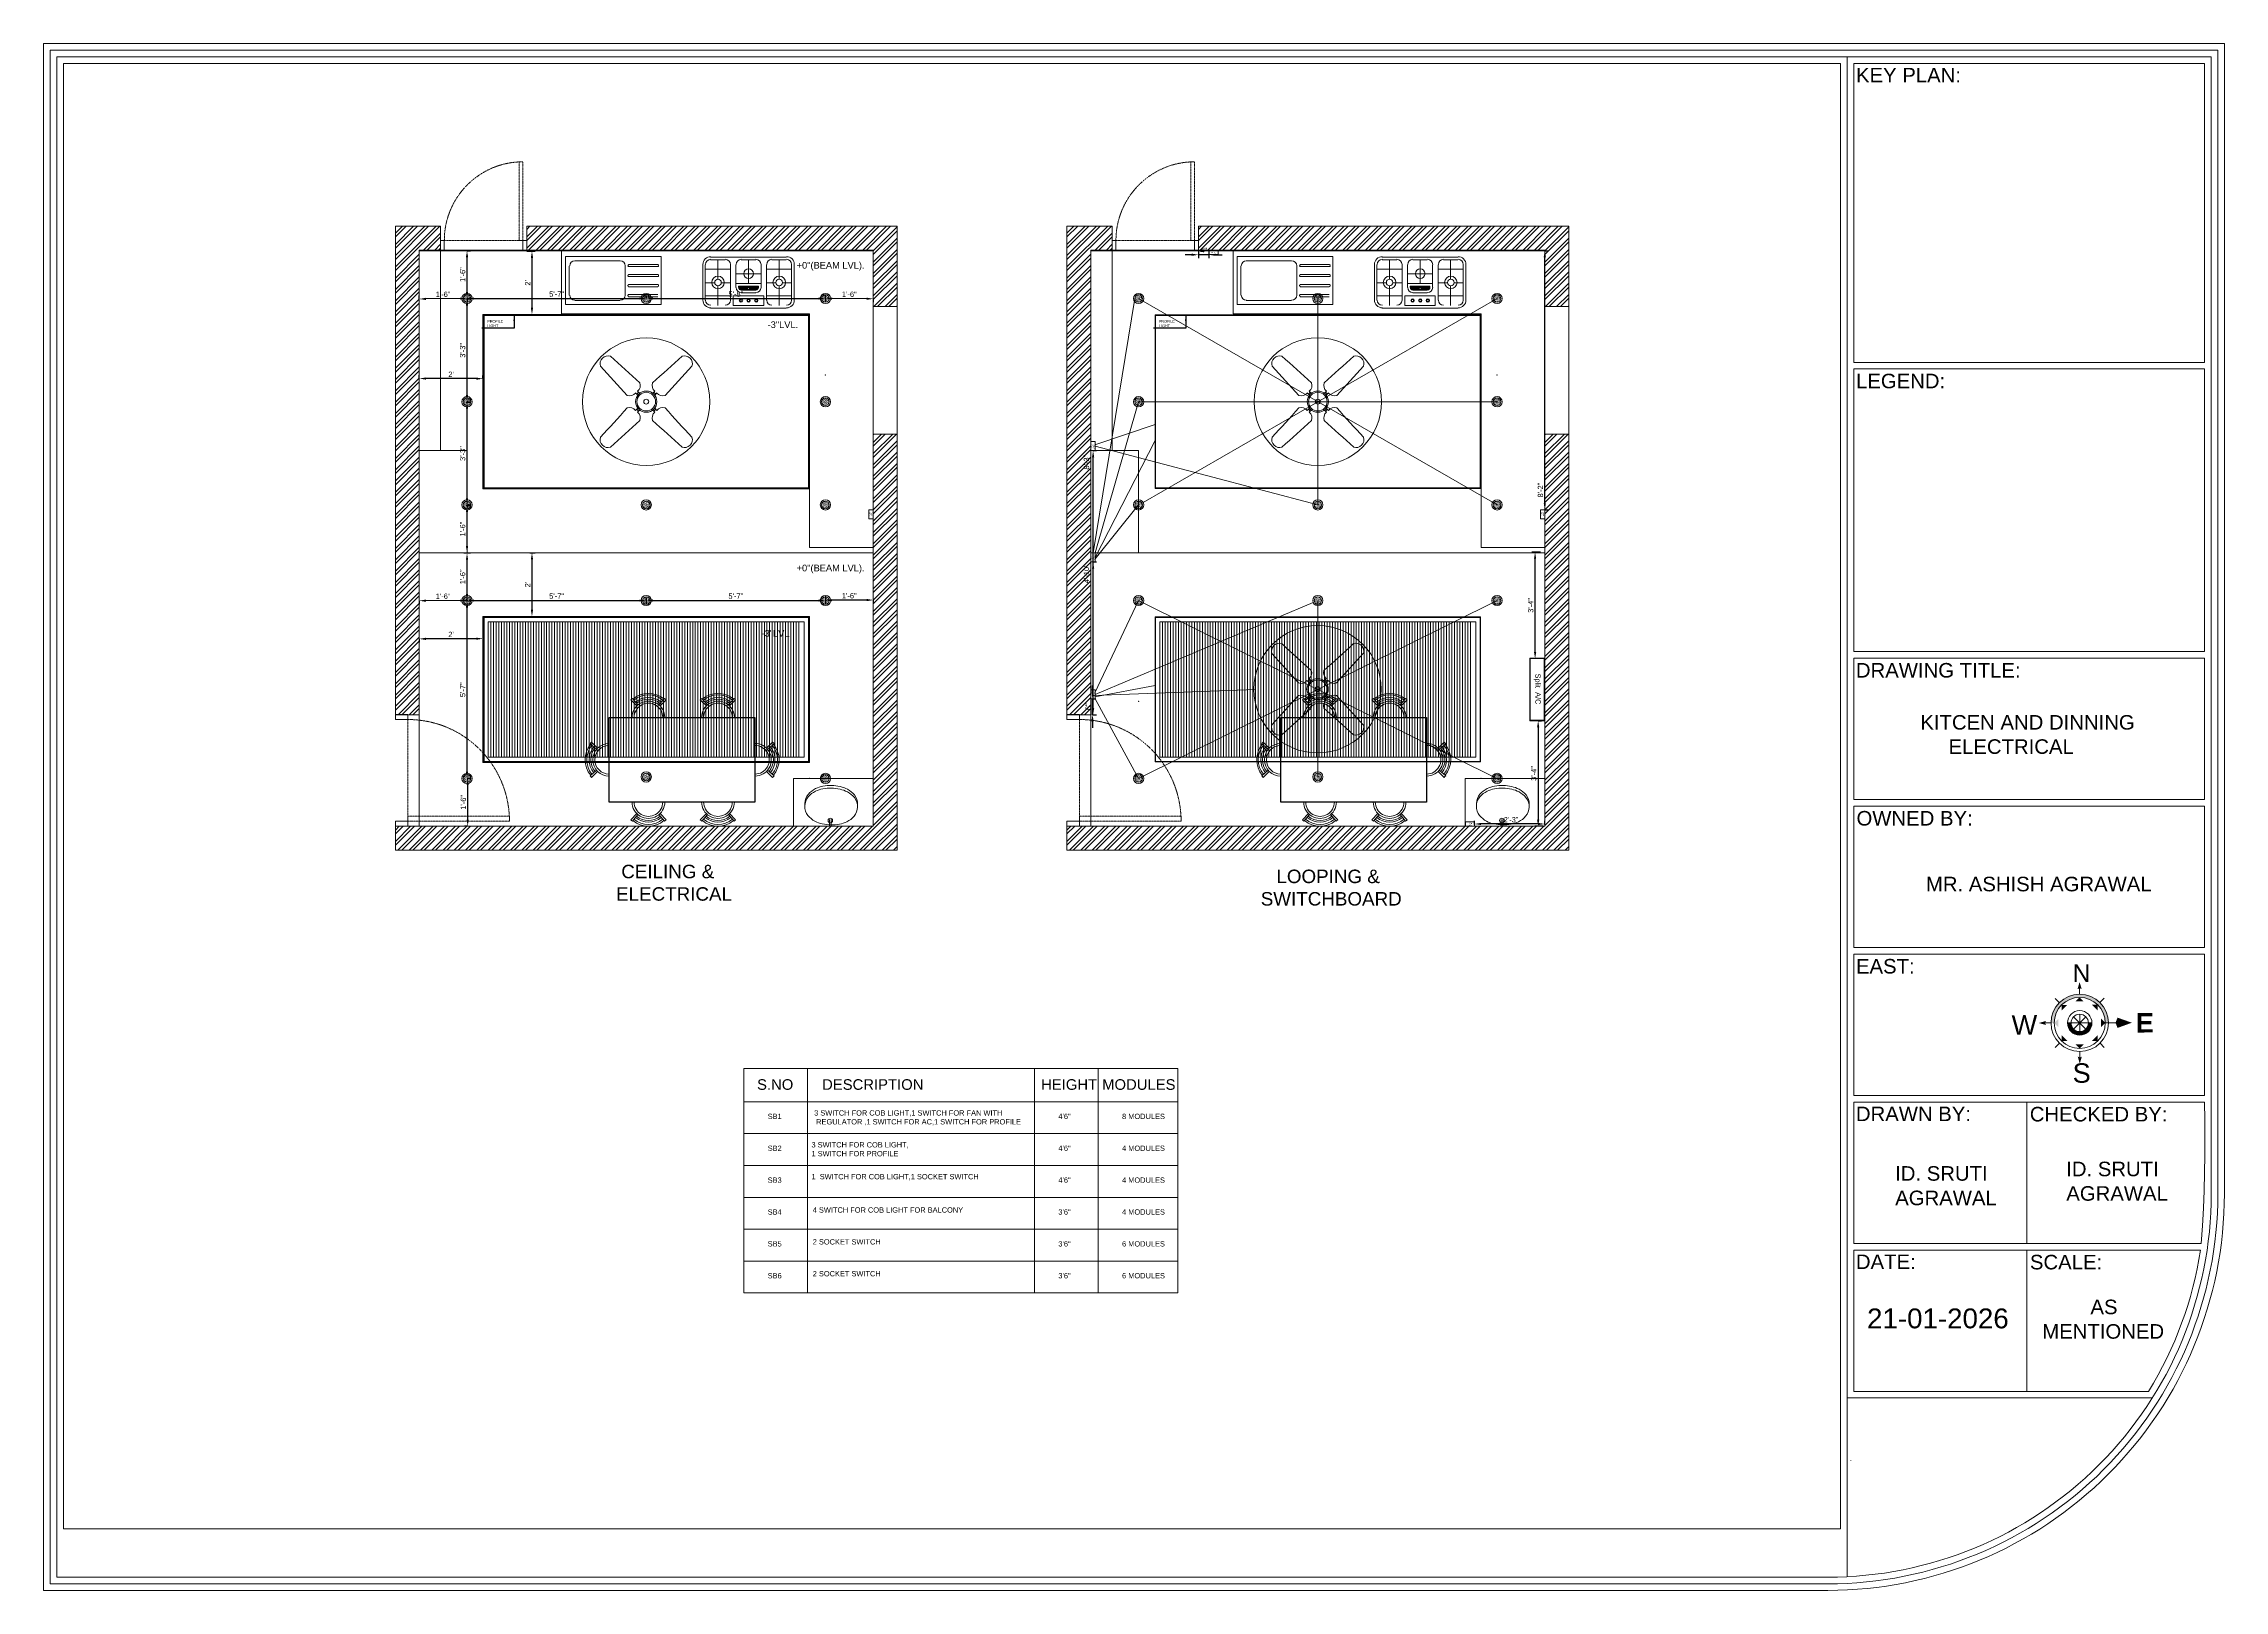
# Model space of a CAD drawing. Header units: inches. Extents: x 213 to 17763, y -4830 to 1802.
# Drawn here: x 6977 to 7798, y -1291 to -709 of the extents above; entities that cross this region are included whole.
import ezdxf

# ---------------------------------------------------------------- set-up
doc = ezdxf.new("R2010")
doc.units = ezdxf.units.IN
doc.header["$MEASUREMENT"] = 0
for name, pattern in [('ACAD_ISO02W100', [15, 12, -3]), ('AUDIT_D_060311083008-3', [0]), ('DASHED2', [0.375, 0.25, -0.125]), ('HIDDEN', [0.375, 0.25, -0.125])]:
    doc.linetypes.add(name, pattern=pattern)
for name, color, linetype in [('.', 30, 'Continuous'), ('A-DOOR', 251, 'AUDIT_D_060311083008-3'), ('A-Door-Frame', 1, 'Continuous'), ('A-Door-Swing', 8, 'HIDDEN'), ('COLUMN', 1, 'Continuous'), ('furn', 28, 'Continuous'), ('PDF2_0', 7, 'Continuous'), ('PDF2_MK. FURNITURE', 7, 'Continuous'), ('PDF2_MK. HATCH', 7, 'Continuous'), ('PDF2_Text', 1, 'Continuous'), ('PDF3_Text', 1, 'Continuous'), ('SAN-FIX', 1, 'Continuous')]:
    doc.layers.add(name, color=color, linetype=linetype)
doc.layers.add('a_MUEBLE', color=3, linetype='Continuous', lineweight=5)
doc.layers.add('ROD', color=7, linetype='Continuous', lineweight=9)
for name, color, linetype, true_color in [('PDF2_MK. KITCHEN ESSENTAILS', 7, 'Continuous', 0x767676), ('PDF_Furniture', 7, 'Continuous', 0xdd8a6d), ('PDF_SANITARY', 7, 'Continuous', 0x7f7f7f)]:
    doc.layers.add(name, color=color, linetype=linetype, true_color=true_color)
doc.styles.add('Arial', font='arial.ttf', dxfattribs={"height": 10})
doc.styles.add('PDF Arial', font='arial.ttf')
doc.styles.get("Standard").update_dxf_attribs({"font": 'arial.ttf'})
doc.dimstyles.new('DETAIL DIM', dxfattribs={"dimtxt": 2, "dimasz": 2, "dimexe": 2, "dimexo": 2, "dimgap": 0, "dimtad": 0, "dimdec": 0, "dimzin": 0, "dimdsep": 46, "dimlunit": 4, "dimtxsty": 'Arial', "dimcen": 2, "dimse1": 1, "dimse2": 1, "dimclrt": 1, "dimadec": 0, "dimazin": 0, "dimtfac": 1, "dimtdec": 0, "dimtofl": 0, "dimtmove": 0, "dimatfit": 3, "dimfxl": 2, "dimfrac": 2, "dimtolj": 1, "dimtzin": 0, "dimarcsym": 1})
doc.dimstyles.new('ISO-25', dxfattribs={"dimtxt": 4.5, "dimasz": 2.5, "dimexe": 1.25, "dimexo": 0.625, "dimtad": 1, "dimdec": 0, "dimlunit": 4, "dimtxsty": 'Standard', "dimcen": 2.5, "dimadec": 0, "dimazin": 0, "dimtfac": 1, "dimtdec": 0, "dimtmove": 0, "dimatfit": 3, "dimfxl": 1, "dimarcsym": 0})

# ---------------------------------------------------------------- blocks, each defined once
blk = doc.blocks.new('*U34')
at = {"layer": 'A-Door-Frame', "lineweight": 5}
for p, q in [((0, -100), (0, 0)), ((900, -100), (900, 0))]:
    blk.add_line(p, q, dxfattribs=at)
for points in [[(0, -100), (40, -100), (40, 0), (0, 0)], [(900, -100), (860, -100), (860, 0), (900, 0)]]:
    blk.add_lwpolyline(points, dxfattribs=at)
at = {"layer": 'A-Door-Swing', "linetype": 'DASHED2', "lineweight": 5}
blk.add_line((47, 0), (867, 0), dxfattribs=at)
blk.add_lwpolyline([(40, 0), (40, 820), (80, 820), (80, 0)], close=True, dxfattribs=at)
blk.add_arc((40, 0), 820, 360, 90, dxfattribs=at)
blk = doc.blocks.new('FDFDF')
at = {"color": 0}
blk.add_lwpolyline([(264875.26, 829072.57), (264875.26, 829011.8), (264840.01, 829011.8), (264840.01, 829072.57)], close=True, dxfattribs=at)
at = {"layer": 'a_MUEBLE', "color": 0, "lineweight": 20}
for p, q in [((264852.81, 829077.4), (264850.27, 829079.94)), ((264853.25, 829077.8), (264850.94, 829080.55)), ((264862.03, 829077.8), (264864.33, 829080.55)), ((264862.47, 829077.4), (264865, 829079.93)), ((264834.77, 829061.54), (264832.03, 829063.85)), ((264835.18, 829061.98), (264832.64, 829064.52)), ((264880.09, 829061.98), (264882.63, 829064.52)), ((264880.5, 829061.54), (264883.24, 829063.85)), ((264834.78, 829052.76), (264832.03, 829050.46)), ((264835.18, 829052.32), (264832.64, 829049.79)), ((264880.09, 829052.32), (264882.63, 829049.79)), ((264880.49, 829052.76), (264883.24, 829050.46)), ((264834.77, 829032.55), (264832.03, 829034.85)), ((264835.18, 829032.99), (264832.64, 829035.52)), ((264880.09, 829032.99), (264882.63, 829035.52)), ((264880.5, 829032.55), (264883.24, 829034.85)), ((264834.78, 829023.77), (264832.03, 829021.46)), ((264835.18, 829023.33), (264832.64, 829020.79)), ((264880.09, 829023.33), (264882.63, 829020.79)), ((264880.49, 829023.77), (264883.24, 829021.46)), ((264852.81, 829006.97), (264850.27, 829004.43)), ((264853.25, 829006.57), (264850.94, 829003.82)), ((264862.03, 829006.57), (264864.33, 829003.82)), ((264862.47, 829006.97), (264865, 829004.44))]:
    blk.add_line(p, q, dxfattribs=at)
for centre, radius, start, end in [((264857.63, 829072.57), 10.42, 129.98407, 134.98407), ((264857.63, 829072.57), 6.83, 359.98407, 179.98407), ((264857.63, 829072.57), 10.07, 49.98407, 129.98407), ((264857.63, 829072.57), 9.39, 49.98407, 129.98407), ((264857.63, 829072.57), 5.98, 359.98407, 179.98407), ((264857.63, 829072.57), 8.37, 49.98407, 129.98407), ((264857.63, 829072.57), 7.68, 49.98407, 129.98407), ((264857.63, 829072.57), 10.42, 44.98407, 49.98407), ((264840.01, 829057.16), 10.07, 140.01593, 220.01593), ((264840.01, 829057.16), 9.39, 140.01593, 220.01593), ((264840.01, 829057.16), 8.37, 140.01593, 220.01593), ((264840.01, 829057.16), 10.42, 135.01593, 140.01593), ((264840.01, 829057.16), 7.68, 140.01593, 220.01593), ((264840.01, 829057.16), 6.83, 90.01593, 270.01593), ((264840.01, 829057.16), 5.98, 90.01593, 270.01593), ((264875.26, 829057.16), 6.83, 269.98407, 89.98407), ((264875.26, 829057.16), 5.98, 269.98407, 89.98407), ((264875.26, 829057.16), 7.68, 319.98407, 39.98407), ((264875.26, 829057.16), 8.37, 319.98407, 39.98407), ((264875.26, 829057.16), 9.39, 319.98407, 39.98407), ((264875.26, 829057.16), 10.42, 39.98407, 44.98407), ((264875.26, 829057.16), 10.07, 319.98407, 39.98407), ((264840.01, 829057.16), 10.42, 220.01593, 225.01593), ((264875.26, 829057.16), 10.42, 314.98407, 319.98407), ((264840.01, 829028.16), 10.07, 140.01593, 220.01593), ((264840.01, 829028.16), 9.39, 140.01593, 220.01593), ((264840.01, 829028.16), 8.37, 140.01593, 220.01593), ((264840.01, 829028.16), 10.42, 135.01593, 140.01593), ((264840.01, 829028.16), 7.68, 140.01593, 220.01593), ((264840.01, 829028.16), 6.83, 90.01593, 270.01593), ((264840.01, 829028.16), 5.98, 90.01593, 270.01593), ((264875.26, 829028.16), 6.83, 269.98407, 89.98407), ((264875.26, 829028.16), 5.98, 269.98407, 89.98407), ((264875.26, 829028.16), 7.68, 319.98407, 39.98407), ((264875.26, 829028.16), 8.37, 319.98407, 39.98407), ((264875.26, 829028.16), 9.39, 319.98407, 39.98407), ((264875.26, 829028.16), 10.42, 39.98407, 44.98407), ((264875.26, 829028.16), 10.07, 319.98407, 39.98407), ((264840.01, 829028.16), 10.42, 220.01593, 225.01593), ((264875.26, 829028.16), 10.42, 314.98407, 319.98407), ((264857.63, 829011.8), 6.83, 180.01593, 0.01593), ((264857.63, 829011.8), 5.98, 180.01593, 0.01593), ((264857.63, 829011.8), 10.42, 225.01593, 230.01593), ((264857.63, 829011.8), 10.07, 230.01593, 310.01593), ((264857.63, 829011.8), 9.39, 230.01593, 310.01593), ((264857.63, 829011.8), 8.37, 230.01593, 310.01593), ((264857.63, 829011.8), 7.68, 230.01593, 310.01593), ((264857.63, 829011.8), 10.42, 310.01593, 315.01593)]:
    blk.add_arc(centre, radius, start, end, dxfattribs=at)
blk = doc.blocks.new('9iuygtfdx')
at = {"layer": 'PDF_SANITARY', "color": 254, "lineweight": 5}
for points in [[(8772.87, 1160.05), (8772.87, 1146.65)], [(8773.73, 1160.05), (8773.73, 1146.65)], [(8783.24, 1158.32), (8773.73, 1158.32)], [(8804.29, 1162.93), (8775.75, 1162.93)], [(8781.23, 1161.93), (8775.75, 1161.93)], [(8778.49, 1161.93), (8778.49, 1154.58)], [(8783.24, 1160.05), (8783.24, 1146.65)], [(8785.26, 1160.05), (8785.26, 1151.4)], [(8792.76, 1161.93), (8787.28, 1161.93)], [(8790.02, 1161.93), (8790.02, 1152.99)], [(8794.77, 1160.05), (8794.77, 1151.4)], [(8796.79, 1160.05), (8796.79, 1146.65)], [(8796.79, 1158.32), (8806.3, 1158.32)], [(8804.29, 1161.93), (8798.81, 1161.93)], [(8801.55, 1161.93), (8801.55, 1154.58)], [(8806.3, 1160.05), (8806.3, 1146.65)], [(8807.31, 1160.05), (8807.31, 1146.65)], [(8773.73, 1153.28), (8777.34, 1153.28)], [(8778.49, 1152.13), (8778.49, 1144.63)], [(8779.79, 1153.28), (8783.24, 1153.28)], [(8794.77, 1156.59), (8785.26, 1156.59)], [(8794.77, 1152.99), (8785.26, 1152.99)], [(8793.77, 1151.69), (8786.27, 1151.69)], [(8789.73, 1151.12), (8786.27, 1151.12)], [(8789.73, 1150.97), (8786.42, 1150.97)], [(8793.48, 1150.68), (8786.56, 1150.68)], [(8792.76, 1150.4), (8787.28, 1150.4)], [(8793.77, 1151.12), (8790.45, 1151.12)], [(8793.62, 1150.97), (8790.45, 1150.97)], [(8800.4, 1153.28), (8796.79, 1153.28)], [(8801.55, 1152.13), (8801.55, 1144.63)], [(8806.3, 1153.28), (8802.7, 1153.28)], [(8783.24, 1148.38), (8773.73, 1148.38)], [(8804.29, 1143.62), (8775.75, 1143.62)], [(8792.76, 1149.39), (8787.28, 1149.39)], [(8796.79, 1148.38), (8806.3, 1148.38)]]:
    blk.add_lwpolyline(points, dxfattribs=at)
for points in [[(8786.27, 1151.98), (8793.77, 1151.98), (8793.77, 1151.4), (8786.27, 1151.4)], [(8784.25, 1144.63), (8795.78, 1144.63), (8795.78, 1148.38), (8784.25, 1148.38)]]:
    blk.add_lwpolyline(points, close=True, dxfattribs=at)
for centre, radius in [((8790.09, 1156.67), 1.8), ((8778.56, 1153.35), 2.38), ((8778.56, 1153.35), 1.23), ((8790.09, 1151.19), 0.36), ((8801.62, 1153.35), 2.38), ((8801.62, 1153.35), 1.23), ((8787.21, 1146.58), 0.649), ((8787.21, 1146.58), 0.36), ((8790.09, 1146.58), 0.649), ((8790.09, 1146.58), 0.36), ((8792.97, 1146.58), 0.649), ((8792.97, 1146.58), 0.36)]:
    blk.add_circle(centre, radius, dxfattribs=at)
for centre, radius, start, end in [((8775.82, 1160.12), 2.95, 89.99999, 180.00001), ((8775.82, 1160.12), 1.95, 90.00002, 179.99998), ((8781.3, 1160.12), 1.95, 0.00002, 89.99998), ((8787.35, 1160.12), 1.95, 90.00002, 179.99998), ((8792.83, 1160.12), 1.95, 0.00002, 89.99998), ((8798.88, 1160.12), 1.95, 90.00002, 179.99998), ((8804.36, 1160.12), 2.95, 359.99999, 90.00001), ((8804.36, 1160.12), 1.95, 0.00002, 89.99998), ((8787.35, 1151.48), 1.95, 180.00002, 269.99998), ((8787.35, 1151.48), 0.937, 180.00001, 269.99999), ((8792.83, 1151.48), 0.937, 270.00001, 359.99999), ((8792.83, 1151.48), 1.95, 270.00002, 359.99998), ((8775.82, 1146.72), 2.95, 179.99999, 270.00001), ((8775.82, 1146.72), 1.95, 180.00002, 269.99998), ((8781.3, 1146.72), 1.95, 270.00002, 359.99998), ((8798.88, 1146.72), 1.95, 180.00002, 269.99998), ((8804.36, 1146.72), 2.95, 269.99999, 0.00001), ((8804.36, 1146.72), 1.95, 270.00002, 359.99998)]:
    blk.add_arc(centre, radius, start, end, dxfattribs=at)
blk = doc.blocks.new('3')
at = {"color": 18, "lineweight": 5, "true_color": 0x000000}
for p, q in [((3389, -1076), (3366, -1053)), ((3398, -1045), (3378, -1065)), ((3387, -1033), (3409, -1056)), ((3571, -1033), (3549, -1056)), ((3560, -1045), (3580, -1065)), ((3569, -1076), (3592, -1053)), ((3389, -1215), (3366, -1238)), ((3398, -1246), (3378, -1226)), ((3387, -1258), (3409, -1234)), ((3571, -1258), (3549, -1234)), ((3560, -1246), (3580, -1226)), ((3569, -1215), (3592, -1238))]:
    blk.add_line(p, q, dxfattribs=at)
for radius in [113, 99.1, 26]:
    blk.add_circle((3479, -1145), radius, dxfattribs=at)
for centre, radius, start, end in [((3074, -743), 85, 73.055, 197.3061), ((27553, 26002), 36180, 227.4745, 228.1435), ((-20595, 26002), 36180, 311.8565, 312.5255), ((3884, -743), 85, 342.6939, 106.945), ((-23517, -25390), 36180, 42.2176, 42.8866), ((30474, -25390), 36180, 137.1134, 137.7824), ((3304, -1004), 79.4, 250.8708, 321.2501), ((3337, -972), 79.4, 309.1111, 19.4903), ((3621, -972), 79.4, 160.5097, 230.8889), ((3654, -1004), 79.4, 218.7499, 289.1292), ((-23517, 23099), 36180, 317.1134, 317.7824), ((27553, -28293), 36180, 131.8565, 132.5255), ((3304, -1287), 79.4, 38.7499, 109.1292), ((3337, -1319), 79.4, 340.5097, 50.8889), ((3621, -1319), 79.4, 129.1111, 199.4903), ((-20595, -28293), 36180, 47.4745, 48.1435), ((3654, -1287), 79.4, 70.8708, 141.2501), ((30474, 23099), 36180, 222.2176, 222.8866), ((3074, -1548), 85, 162.6939, 286.945), ((3884, -1548), 85, 253.055, 17.3061)]:
    blk.add_arc(centre, radius, start, end, dxfattribs=at)
blk = doc.blocks.new('*D804')
at = {"color": 0, "linetype": 'ACAD_ISO02W100', "lineweight": -2, "transparency": 16777216}
for p, q in [((7135.87, -786.49), (7137.25, -786.49)), ((7136, -804.49), (7137.25, -804.49))]:
    blk.add_line(p, q, dxfattribs=at)
at = {"color": 0, "linetype": 'AUDIT_D_060311083008-3', "lineweight": -2, "transparency": 16777216}
blk.add_line((7136, -801.99), (7136, -788.99), dxfattribs=at)
at = {"color": 0, "transparency": 16777216}
for points in [[(7135.58, -788.99), (7136.42, -788.99), (7136, -786.49)], [(7135.58, -801.99), (7136.42, -801.99), (7136, -804.49)]]:
    blk.add_solid(points, dxfattribs=at)
at = {"layer": 'Defpoints', "color": 0, "transparency": 16777216}
for p in [(7135.25, -786.49), (7136, -786.49), (7136, -804.49)]:
    blk.add_point(p, dxfattribs=at)
at = {"color": 0, "lineweight": 5, "transparency": 16777216, "insert": (7134.35, -795.49), "char_height": 2, "attachment_point": 5, "rotation": 90}
blk.add_mtext('1\'-6"', dxfattribs=at)
blk = doc.blocks.new('*D805')
at = {"color": 0, "linetype": 'ACAD_ISO02W100', "lineweight": -2, "transparency": 16777216}
for p, q in [((7158.47, -786.7), (7161.72, -786.7)), ((7158.47, -810.49), (7161.72, -810.49))]:
    blk.add_line(p, q, dxfattribs=at)
at = {"color": 0, "linetype": 'AUDIT_D_060311083008-3', "lineweight": -2, "transparency": 16777216}
blk.add_line((7160.47, -789.2), (7160.47, -807.99), dxfattribs=at)
at = {"color": 0, "transparency": 16777216}
for points in [[(7160.05, -789.2), (7160.88, -789.2), (7160.47, -786.7)], [(7160.05, -807.99), (7160.88, -807.99), (7160.47, -810.49)]]:
    blk.add_solid(points, dxfattribs=at)
at = {"layer": 'Defpoints', "color": 0, "transparency": 16777216}
for p in [(7157.72, -786.7), (7157.72, -810.49), (7160.47, -810.49)]:
    blk.add_point(p, dxfattribs=at)
at = {"color": 0, "lineweight": 5, "transparency": 16777216, "insert": (7158.84, -798.6), "char_height": 2, "attachment_point": 5, "rotation": 90}
blk.add_mtext("2'", dxfattribs=at)
blk = doc.blocks.new('*D806')
at = {"color": 0, "linetype": 'ACAD_ISO02W100', "lineweight": -2, "transparency": 16777216}
for p, q in [((7136, -804.49), (7136, -805.74)), ((7203.5, -804.49), (7203.5, -803.24))]:
    blk.add_line(p, q, dxfattribs=at)
at = {"color": 0, "linetype": 'AUDIT_D_060311083008-3', "lineweight": -2, "transparency": 16777216}
blk.add_line((7138.5, -804.49), (7201, -804.49), dxfattribs=at)
at = {"color": 0, "transparency": 16777216}
for points in [[(7138.5, -804.08), (7138.5, -804.91), (7136, -804.49)], [(7201, -804.08), (7201, -804.91), (7203.5, -804.49)]]:
    blk.add_solid(points, dxfattribs=at)
at = {"layer": 'Defpoints', "color": 0, "transparency": 16777216}
for p in [(7136, -804.08), (7203.5, -804.49), (7203.5, -804.49)]:
    blk.add_point(p, dxfattribs=at)
at = {"color": 0, "lineweight": 5, "transparency": 16777216, "insert": (7169.75, -802.85), "char_height": 2, "attachment_point": 5}
blk.add_mtext('5\'-7"', dxfattribs=at)
blk = doc.blocks.new('*D807')
at = {"color": 0, "linetype": 'ACAD_ISO02W100', "lineweight": -2, "transparency": 16777216}
for p, q in [((7135.63, -804.67), (7137.25, -804.67)), ((7136, -843.36), (7137.25, -843.36))]:
    blk.add_line(p, q, dxfattribs=at)
at = {"color": 0, "linetype": 'AUDIT_D_060311083008-3', "lineweight": -2, "transparency": 16777216}
blk.add_line((7136, -840.86), (7136, -807.17), dxfattribs=at)
at = {"color": 0, "transparency": 16777216}
for points in [[(7135.58, -807.17), (7136.42, -807.17), (7136, -804.67)], [(7135.58, -840.86), (7136.42, -840.86), (7136, -843.36)]]:
    blk.add_solid(points, dxfattribs=at)
at = {"layer": 'Defpoints', "color": 0, "transparency": 16777216}
for p in [(7135, -804.67), (7136, -804.67), (7136, -843.36)]:
    blk.add_point(p, dxfattribs=at)
at = {"color": 0, "lineweight": 5, "transparency": 16777216, "insert": (7134.35, -824.02), "char_height": 2, "attachment_point": 5, "rotation": 90}
blk.add_mtext('3\'-3"', dxfattribs=at)
blk = doc.blocks.new('*D808')
at = {"color": 0, "linetype": 'ACAD_ISO02W100', "lineweight": -2, "transparency": 16777216}
for p, q in [((7135.63, -843.54), (7137.25, -843.54)), ((7136, -882.23), (7137.25, -882.23))]:
    blk.add_line(p, q, dxfattribs=at)
at = {"color": 0, "linetype": 'AUDIT_D_060311083008-3', "lineweight": -2, "transparency": 16777216}
blk.add_line((7136, -879.73), (7136, -846.04), dxfattribs=at)
at = {"color": 0, "transparency": 16777216}
for points in [[(7135.58, -846.04), (7136.42, -846.04), (7136, -843.54)], [(7135.58, -879.73), (7136.42, -879.73), (7136, -882.23)]]:
    blk.add_solid(points, dxfattribs=at)
at = {"layer": 'Defpoints', "color": 0, "transparency": 16777216}
for p in [(7135, -843.54), (7136, -843.54), (7136, -882.23)]:
    blk.add_point(p, dxfattribs=at)
at = {"color": 0, "lineweight": 5, "transparency": 16777216, "insert": (7134.35, -862.88), "char_height": 2, "attachment_point": 5, "rotation": 90}
blk.add_mtext('3\'-3"', dxfattribs=at)
blk = doc.blocks.new('*D809')
at = {"color": 0, "linetype": 'ACAD_ISO02W100', "lineweight": -2, "transparency": 16777216}
for p, q in [((7135.63, -882.4), (7137.25, -882.4)), ((7136, -900.23), (7137.25, -900.23))]:
    blk.add_line(p, q, dxfattribs=at)
at = {"color": 0, "linetype": 'AUDIT_D_060311083008-3', "lineweight": -2, "transparency": 16777216}
blk.add_line((7136, -897.73), (7136, -884.9), dxfattribs=at)
at = {"color": 0, "transparency": 16777216}
for points in [[(7135.58, -884.9), (7136.42, -884.9), (7136, -882.4)], [(7135.58, -897.73), (7136.42, -897.73), (7136, -900.23)]]:
    blk.add_solid(points, dxfattribs=at)
at = {"layer": 'Defpoints', "color": 0, "transparency": 16777216}
for p in [(7135, -882.4), (7136, -882.4), (7135.38, -900.23)]:
    blk.add_point(p, dxfattribs=at)
at = {"color": 0, "lineweight": 5, "transparency": 16777216, "insert": (7134.35, -891.32), "char_height": 2, "attachment_point": 5, "rotation": 90}
blk.add_mtext('1\'-6"', dxfattribs=at)
blk = doc.blocks.new('*D810')
at = {"color": 0, "linetype": 'ACAD_ISO02W100', "lineweight": -2, "transparency": 16777216}
for p, q in [((7135.63, -918.4), (7137.25, -918.4)), ((7136, -985.23), (7137.25, -985.23))]:
    blk.add_line(p, q, dxfattribs=at)
at = {"color": 0, "linetype": 'AUDIT_D_060311083008-3', "lineweight": -2, "transparency": 16777216}
blk.add_line((7136, -982.73), (7136, -920.9), dxfattribs=at)
at = {"color": 0, "transparency": 16777216}
for points in [[(7135.58, -920.9), (7136.42, -920.9), (7136, -918.4)], [(7135.58, -982.73), (7136.42, -982.73), (7136, -985.23)]]:
    blk.add_solid(points, dxfattribs=at)
at = {"layer": 'Defpoints', "color": 0, "transparency": 16777216}
for p in [(7135, -918.4), (7136, -918.4), (7136, -985.23)]:
    blk.add_point(p, dxfattribs=at)
at = {"color": 0, "lineweight": 5, "transparency": 16777216, "insert": (7134.36, -951.82), "char_height": 2, "attachment_point": 5, "rotation": 90}
blk.add_mtext('5\'-7"', dxfattribs=at)
blk = doc.blocks.new('*D811')
at = {"color": 0, "linetype": 'ACAD_ISO02W100', "lineweight": -2, "transparency": 16777216}
for p, q in [((7136, -918.23), (7136, -916.98)), ((7203.5, -917.6), (7203.5, -919.48))]:
    blk.add_line(p, q, dxfattribs=at)
at = {"color": 0, "linetype": 'AUDIT_D_060311083008-3', "lineweight": -2, "transparency": 16777216}
blk.add_line((7138.5, -918.23), (7201, -918.23), dxfattribs=at)
at = {"color": 0, "transparency": 16777216}
for points in [[(7138.5, -917.81), (7138.5, -918.64), (7136, -918.23)], [(7201, -917.81), (7201, -918.64), (7203.5, -918.23)]]:
    blk.add_solid(points, dxfattribs=at)
at = {"layer": 'Defpoints', "color": 0, "transparency": 16777216}
for p in [(7136, -918.23), (7203.5, -916.98), (7203.5, -918.23)]:
    blk.add_point(p, dxfattribs=at)
at = {"color": 0, "lineweight": 5, "transparency": 16777216, "insert": (7169.75, -916.59), "char_height": 2, "attachment_point": 5}
blk.add_mtext('5\'-7"', dxfattribs=at)
blk = doc.blocks.new('*D812')
at = {"color": 0, "linetype": 'ACAD_ISO02W100', "lineweight": -2, "transparency": 16777216}
for p, q in [((7136, -900.4), (7134.75, -900.4)), ((7136.07, -918.23), (7134.75, -918.23))]:
    blk.add_line(p, q, dxfattribs=at)
at = {"color": 0, "linetype": 'AUDIT_D_060311083008-3', "lineweight": -2, "transparency": 16777216}
blk.add_line((7136, -915.73), (7136, -902.9), dxfattribs=at)
at = {"color": 0, "transparency": 16777216}
for points in [[(7135.58, -902.9), (7136.42, -902.9), (7136, -900.4)], [(7135.58, -915.73), (7136.42, -915.73), (7136, -918.23)]]:
    blk.add_solid(points, dxfattribs=at)
at = {"layer": 'Defpoints', "color": 0, "transparency": 16777216}
for p in [(7136, -900.4), (7136.32, -900.4), (7136.7, -918.23)]:
    blk.add_point(p, dxfattribs=at)
at = {"color": 0, "lineweight": 5, "transparency": 16777216, "insert": (7134.35, -909.32), "char_height": 2, "attachment_point": 5, "rotation": 90}
blk.add_mtext('1\'-6"', dxfattribs=at)
blk = doc.blocks.new('*D813')
at = {"color": 0, "linetype": 'ACAD_ISO02W100', "lineweight": -2, "transparency": 16777216}
for p, q in [((7136.25, -985.23), (7137.5, -985.23)), ((7136.32, -1003.23), (7135, -1003.23))]:
    blk.add_line(p, q, dxfattribs=at)
at = {"color": 0, "linetype": 'AUDIT_D_060311083008-3', "lineweight": -2, "transparency": 16777216}
blk.add_line((7136.25, -1000.73), (7136.25, -987.73), dxfattribs=at)
at = {"color": 0, "transparency": 16777216}
for points in [[(7135.83, -987.73), (7136.67, -987.73), (7136.25, -985.23)], [(7135.83, -1000.73), (7136.67, -1000.73), (7136.25, -1003.23)]]:
    blk.add_solid(points, dxfattribs=at)
at = {"layer": 'Defpoints', "color": 0, "transparency": 16777216}
for p in [(7136, -985.23), (7136.25, -985.23), (7136.95, -1003.23)]:
    blk.add_point(p, dxfattribs=at)
at = {"color": 0, "lineweight": 5, "transparency": 16777216, "insert": (7134.6, -994.23), "char_height": 2, "attachment_point": 5, "rotation": 90}
blk.add_mtext('1\'-6"', dxfattribs=at)
blk = doc.blocks.new('*D814')
at = {"color": 0, "linetype": 'ACAD_ISO02W100', "lineweight": -2, "transparency": 16777216}
for p, q in [((7203.5, -918.23), (7203.5, -916.98)), ((7271, -916.35), (7271, -919.48))]:
    blk.add_line(p, q, dxfattribs=at)
at = {"color": 0, "linetype": 'AUDIT_D_060311083008-3', "lineweight": -2, "transparency": 16777216}
blk.add_line((7206, -918.23), (7268.5, -918.23), dxfattribs=at)
at = {"color": 0, "transparency": 16777216}
for points in [[(7206, -917.81), (7206, -918.64), (7203.5, -918.23)], [(7268.5, -917.81), (7268.5, -918.64), (7271, -918.23)]]:
    blk.add_solid(points, dxfattribs=at)
at = {"layer": 'Defpoints', "color": 0, "transparency": 16777216}
for p in [(7203.5, -918.23), (7271, -915.73), (7271, -918.23)]:
    blk.add_point(p, dxfattribs=at)
at = {"color": 0, "lineweight": 5, "transparency": 16777216, "insert": (7237.25, -916.59), "char_height": 2, "attachment_point": 5}
blk.add_mtext('5\'-7"', dxfattribs=at)
blk = doc.blocks.new('*D815')
at = {"color": 0, "linetype": 'ACAD_ISO02W100', "lineweight": -2, "transparency": 16777216}
for p, q in [((7203.5, -804.49), (7203.5, -803.24)), ((7271, -804.49), (7271, -803.24))]:
    blk.add_line(p, q, dxfattribs=at)
at = {"color": 0, "linetype": 'AUDIT_D_060311083008-3', "lineweight": -2, "transparency": 16777216}
blk.add_line((7206, -804.49), (7268.5, -804.49), dxfattribs=at)
at = {"color": 0, "transparency": 16777216}
for points in [[(7206, -804.08), (7206, -804.91), (7203.5, -804.49)], [(7268.5, -804.08), (7268.5, -804.91), (7271, -804.49)]]:
    blk.add_solid(points, dxfattribs=at)
at = {"layer": 'Defpoints', "color": 0, "transparency": 16777216}
for p in [(7203.5, -804.49), (7271, -804.49), (7271, -804.49)]:
    blk.add_point(p, dxfattribs=at)
at = {"color": 0, "lineweight": 5, "transparency": 16777216, "insert": (7237.25, -802.85), "char_height": 2, "attachment_point": 5}
blk.add_mtext('5\'-8"', dxfattribs=at)
blk = doc.blocks.new('*D816')
at = {"color": 0, "linetype": 'ACAD_ISO02W100', "lineweight": -2, "transparency": 16777216}
for p, q in [((7118, -804.67), (7117.99, -803.42)), ((7136, -804.49), (7136.01, -805.74))]:
    blk.add_line(p, q, dxfattribs=at)
at = {"color": 0, "linetype": 'AUDIT_D_060311083008-3', "lineweight": -2, "transparency": 16777216}
blk.add_line((7133.5, -804.52), (7120.5, -804.65), dxfattribs=at)
at = {"color": 0, "transparency": 16777216}
for points in [[(7120.5, -804.23), (7120.5, -805.06), (7118, -804.67)], [(7133.5, -804.1), (7133.5, -804.94), (7136, -804.49)]]:
    blk.add_solid(points, dxfattribs=at)
at = {"layer": 'Defpoints', "color": 0, "transparency": 16777216}
for p in [(7118, -804.67), (7118, -804.67), (7136, -804.49)]:
    blk.add_point(p, dxfattribs=at)
at = {"color": 0, "lineweight": 5, "transparency": 16777216, "insert": (7126.98, -802.94), "char_height": 2, "attachment_point": 5, "rotation": 0.56177}
blk.add_mtext('1\'-6"', dxfattribs=at)
blk = doc.blocks.new('*D817')
at = {"color": 0, "linetype": 'ACAD_ISO02W100', "lineweight": -2, "transparency": 16777216}
for p, q in [((7271, -804.49), (7270.99, -805.74)), ((7289.01, -804.6), (7289, -805.85))]:
    blk.add_line(p, q, dxfattribs=at)
at = {"color": 0, "linetype": 'AUDIT_D_060311083008-3', "lineweight": -2, "transparency": 16777216}
blk.add_line((7286.51, -804.59), (7273.5, -804.51), dxfattribs=at)
at = {"color": 0, "transparency": 16777216}
for points in [[(7273.5, -804.09), (7273.5, -804.93), (7271, -804.49)], [(7286.51, -804.17), (7286.51, -805), (7289.01, -804.6)]]:
    blk.add_solid(points, dxfattribs=at)
at = {"layer": 'Defpoints', "color": 0, "transparency": 16777216}
for p in [(7271, -804.49), (7271, -804.49), (7289.01, -804.6)]:
    blk.add_point(p, dxfattribs=at)
at = {"color": 0, "lineweight": 5, "transparency": 16777216, "insert": (7280.02, -802.9), "char_height": 2, "attachment_point": 5, "rotation": 359.6569}
blk.add_mtext('1\'-6"', dxfattribs=at)
blk = doc.blocks.new('*D818')
at = {"color": 0, "linetype": 'ACAD_ISO02W100', "lineweight": -2, "transparency": 16777216}
for p, q in [((7118, -918.3), (7118.01, -919.55)), ((7136, -918.23), (7135.99, -916.98))]:
    blk.add_line(p, q, dxfattribs=at)
at = {"color": 0, "linetype": 'AUDIT_D_060311083008-3', "lineweight": -2, "transparency": 16777216}
blk.add_line((7133.5, -918.24), (7120.5, -918.29), dxfattribs=at)
at = {"color": 0, "transparency": 16777216}
for points in [[(7120.5, -917.87), (7120.5, -918.71), (7118, -918.3)], [(7133.5, -917.82), (7133.5, -918.65), (7136, -918.23)]]:
    blk.add_solid(points, dxfattribs=at)
at = {"layer": 'Defpoints', "color": 0, "transparency": 16777216}
for p in [(7118, -918.3), (7118, -918.3), (7136, -918.23)]:
    blk.add_point(p, dxfattribs=at)
at = {"color": 0, "lineweight": 5, "transparency": 16777216, "insert": (7126.99, -916.62), "char_height": 2, "attachment_point": 5, "rotation": 0.23099}
blk.add_mtext('1\'-6"', dxfattribs=at)
blk = doc.blocks.new('*D819')
at = {"color": 0, "linetype": 'ACAD_ISO02W100', "lineweight": -2, "transparency": 16777216}
for p, q in [((7271, -918.12), (7271.01, -919.37)), ((7289, -918.05), (7289.01, -919.3))]:
    blk.add_line(p, q, dxfattribs=at)
at = {"color": 0, "linetype": 'AUDIT_D_060311083008-3', "lineweight": -2, "transparency": 16777216}
blk.add_line((7286.5, -918.06), (7273.5, -918.11), dxfattribs=at)
at = {"color": 0, "transparency": 16777216}
for points in [[(7273.5, -917.7), (7273.5, -918.53), (7271, -918.12)], [(7286.5, -917.64), (7286.5, -918.48), (7289, -918.05)]]:
    blk.add_solid(points, dxfattribs=at)
at = {"layer": 'Defpoints', "color": 0, "transparency": 16777216}
for p in [(7271, -918.12), (7271, -918.12), (7289, -918.05)]:
    blk.add_point(p, dxfattribs=at)
at = {"color": 0, "lineweight": 5, "transparency": 16777216, "insert": (7279.99, -916.44), "char_height": 2, "attachment_point": 5, "rotation": 0.23099}
blk.add_mtext('1\'-6"', dxfattribs=at)
blk = doc.blocks.new('*D820')
at = {"color": 0, "linetype": 'ACAD_ISO02W100', "lineweight": -2, "transparency": 16777216}
for p, q in [((7159.63, -900.23), (7161.72, -900.23)), ((7160.47, -924.23), (7161.72, -924.23))]:
    blk.add_line(p, q, dxfattribs=at)
at = {"color": 0, "linetype": 'AUDIT_D_060311083008-3', "lineweight": -2, "transparency": 16777216}
blk.add_line((7160.47, -902.73), (7160.47, -921.73), dxfattribs=at)
at = {"color": 0, "transparency": 16777216}
for points in [[(7160.05, -902.73), (7160.88, -902.73), (7160.47, -900.23)], [(7160.05, -921.73), (7160.88, -921.73), (7160.47, -924.23)]]:
    blk.add_solid(points, dxfattribs=at)
at = {"layer": 'Defpoints', "color": 0, "transparency": 16777216}
for p in [(7159, -900.23), (7160.47, -924.23), (7160.47, -924.23)]:
    blk.add_point(p, dxfattribs=at)
at = {"color": 0, "lineweight": 5, "transparency": 16777216, "insert": (7158.84, -912.23), "char_height": 2, "attachment_point": 5, "rotation": 90}
blk.add_mtext("2'", dxfattribs=at)
blk = doc.blocks.new('*D821')
at = {"color": 0, "linetype": 'ACAD_ISO02W100', "lineweight": -2, "transparency": 16777216}
for p, q in [((7118, -834.64), (7118, -833.39)), ((7142, -834.68), (7142, -833.43))]:
    blk.add_line(p, q, dxfattribs=at)
at = {"color": 0, "linetype": 'AUDIT_D_060311083008-3', "lineweight": -2, "transparency": 16777216}
blk.add_line((7139.5, -834.68), (7120.5, -834.64), dxfattribs=at)
at = {"color": 0, "transparency": 16777216}
for points in [[(7120.5, -834.23), (7120.5, -835.06), (7118, -834.64)], [(7139.5, -834.26), (7139.5, -835.09), (7142, -834.68)]]:
    blk.add_solid(points, dxfattribs=at)
at = {"layer": 'Defpoints', "color": 0, "transparency": 16777216}
for p in [(7118, -834.64), (7118, -834.64), (7142, -834.68)]:
    blk.add_point(p, dxfattribs=at)
at = {"color": 0, "lineweight": 5, "transparency": 16777216, "insert": (7130, -833.03), "char_height": 2, "attachment_point": 5, "rotation": 359.90287}
blk.add_mtext("2'", dxfattribs=at)
blk = doc.blocks.new('*D822')
at = {"color": 0, "linetype": 'ACAD_ISO02W100', "lineweight": -2, "transparency": 16777216}
for p, q in [((7118, -932.67), (7118, -933.92)), ((7142, -932.6), (7142, -933.85))]:
    blk.add_line(p, q, dxfattribs=at)
at = {"color": 0, "linetype": 'AUDIT_D_060311083008-3', "lineweight": -2, "transparency": 16777216}
blk.add_line((7139.5, -932.61), (7120.5, -932.66), dxfattribs=at)
at = {"color": 0, "transparency": 16777216}
for points in [[(7120.5, -932.25), (7120.5, -933.08), (7118, -932.67)], [(7139.5, -932.19), (7139.5, -933.02), (7142, -932.6)]]:
    blk.add_solid(points, dxfattribs=at)
at = {"layer": 'Defpoints', "color": 0, "transparency": 16777216}
for p in [(7118, -932.67), (7118, -932.67), (7142, -932.6)]:
    blk.add_point(p, dxfattribs=at)
at = {"color": 0, "lineweight": 5, "transparency": 16777216, "insert": (7130, -931.01), "char_height": 2, "attachment_point": 5, "rotation": 0.17324}
blk.add_mtext("2'", dxfattribs=at)
blk = doc.blocks.new('*D823')
at = {"color": 0, "linetype": 'AUDIT_D_060311083008-3', "lineweight": -2, "transparency": 16777216}
for p, q in [((7371.63, -952.73), (7371.63, -950.23)), ((7371.63, -961.23), (7371.63, -955.23)), ((7371.63, -963.73), (7371.63, -966.23))]:
    blk.add_line(p, q, dxfattribs=at)
at = {"color": 0, "linetype": 'ACAD_ISO02W100', "lineweight": -2, "transparency": 16777216}
for p, q in [((7371.63, -955.23), (7372.88, -955.23)), ((7371.63, -961.23), (7372.88, -961.23))]:
    blk.add_line(p, q, dxfattribs=at)
at = {"color": 0, "transparency": 16777216}
for points in [[(7371.22, -952.73), (7372.05, -952.73), (7371.63, -955.23)], [(7371.22, -963.73), (7372.05, -963.73), (7371.63, -961.23)]]:
    blk.add_solid(points, dxfattribs=at)
at = {"layer": 'Defpoints', "color": 0, "transparency": 16777216}
for p in [(7371, -955.23), (7371.63, -955.23), (7371, -961.23)]:
    blk.add_point(p, dxfattribs=at)
at = {"color": 0, "lineweight": 5, "transparency": 16777216, "insert": (7369.99, -958.23), "char_height": 2, "attachment_point": 5, "rotation": 90}
blk.add_mtext('6"', dxfattribs=at)
blk = doc.blocks.new('*D824')
at = {"color": 0, "linetype": 'ACAD_ISO02W100', "lineweight": -2, "transparency": 16777216}
for p, q in [((7371.63, -861.77), (7373.09, -861.77)), ((7371.63, -961.23), (7373.09, -961.23))]:
    blk.add_line(p, q, dxfattribs=at)
at = {"color": 0, "linetype": 'AUDIT_D_060311083008-3', "lineweight": -2, "transparency": 16777216}
blk.add_line((7371.84, -958.73), (7371.84, -864.27), dxfattribs=at)
at = {"color": 0, "transparency": 16777216}
for points in [[(7371.43, -864.27), (7372.26, -864.27), (7371.84, -861.77)], [(7371.43, -958.73), (7372.26, -958.73), (7371.84, -961.23)]]:
    blk.add_solid(points, dxfattribs=at)
at = {"layer": 'Defpoints', "color": 0, "transparency": 16777216}
for p in [(7371, -861.77), (7371.84, -861.77), (7371, -961.23)]:
    blk.add_point(p, dxfattribs=at)
at = {"color": 0, "lineweight": 5, "transparency": 16777216, "insert": (7369.35, -866.14), "char_height": 2, "attachment_point": 5, "rotation": 90}
blk.add_mtext('8\'-3"', dxfattribs=at)
blk = doc.blocks.new('*D825')
at = {"color": 0, "linetype": 'ACAD_ISO02W100', "lineweight": -2, "transparency": 16777216}
for p, q in [((7542, -786.49), (7543.25, -786.49)), ((7542, -884.11), (7543.25, -884.11))]:
    blk.add_line(p, q, dxfattribs=at)
at = {"color": 0, "linetype": 'AUDIT_D_060311083008-3', "lineweight": -2, "transparency": 16777216}
blk.add_line((7542, -881.61), (7542, -788.99), dxfattribs=at)
at = {"color": 0, "transparency": 16777216}
for points in [[(7541.58, -788.99), (7542.42, -788.99), (7542, -786.49)], [(7541.58, -881.61), (7542.42, -881.61), (7542, -884.11)]]:
    blk.add_solid(points, dxfattribs=at)
at = {"layer": 'Defpoints', "color": 0, "transparency": 16777216}
for p in [(7542, -786.49), (7542, -786.49), (7542, -884.11)]:
    blk.add_point(p, dxfattribs=at)
at = {"color": 0, "lineweight": 5, "transparency": 16777216, "insert": (7540.35, -876.64), "char_height": 2, "attachment_point": 5, "rotation": 90}
blk.add_mtext('8\'-2"', dxfattribs=at)
blk = doc.blocks.new('*D826')
at = {"color": 0, "linetype": 'ACAD_ISO02W100', "lineweight": -2, "transparency": 16777216}
for p, q in [((7515.5, -1002.6), (7515.5, -1001.14)), ((7542, -1002.6), (7542, -1001.14))]:
    blk.add_line(p, q, dxfattribs=at)
at = {"color": 0, "linetype": 'AUDIT_D_060311083008-3', "lineweight": -2, "transparency": 16777216}
blk.add_line((7539.5, -1002.39), (7518, -1002.39), dxfattribs=at)
at = {"color": 0, "transparency": 16777216}
for points in [[(7518, -1001.97), (7518, -1002.8), (7515.5, -1002.39)], [(7539.5, -1001.97), (7539.5, -1002.8), (7542, -1002.39)]]:
    blk.add_solid(points, dxfattribs=at)
at = {"layer": 'Defpoints', "color": 0, "transparency": 16777216}
for p in [(7515.5, -1002.39), (7515.5, -1003.23), (7542, -1003.23)]:
    blk.add_point(p, dxfattribs=at)
at = {"color": 0, "lineweight": 5, "transparency": 16777216, "insert": (7529.29, -1000.8), "char_height": 2, "attachment_point": 5}
blk.add_mtext('2\'-3"', dxfattribs=at)
blk = doc.blocks.new('*D827')
at = {"color": 0, "linetype": 'AUDIT_D_060311083008-3', "lineweight": -2, "transparency": 16777216}
for p, q in [((7409, -788.02), (7406.5, -788.02)), ((7415.5, -788.02), (7411.5, -788.02)), ((7418, -788.02), (7420.5, -788.02))]:
    blk.add_line(p, q, dxfattribs=at)
at = {"color": 0, "linetype": 'ACAD_ISO02W100', "lineweight": -2, "transparency": 16777216}
for p, q in [((7411.5, -786.85), (7411.5, -789.27)), ((7415.5, -786.85), (7415.5, -789.27))]:
    blk.add_line(p, q, dxfattribs=at)
at = {"color": 0, "transparency": 16777216}
for points in [[(7409, -787.6), (7409, -788.43), (7411.5, -788.02)], [(7418, -787.6), (7418, -788.43), (7415.5, -788.02)]]:
    blk.add_solid(points, dxfattribs=at)
at = {"layer": 'Defpoints', "color": 0, "transparency": 16777216}
for p in [(7411.5, -786.23), (7411.5, -788.02), (7415.5, -786.23)]:
    blk.add_point(p, dxfattribs=at)
at = {"color": 0, "lineweight": 5, "transparency": 16777216, "insert": (7413.5, -786.39), "char_height": 2, "attachment_point": 5}
blk.add_mtext('4"', dxfattribs=at)
blk = doc.blocks.new('*D828')
at = {"color": 0, "linetype": 'ACAD_ISO02W100', "lineweight": -2, "transparency": 16777216}
for p, q in [((7540.34, -900.02), (7537.09, -900.02)), ((7540.34, -940.12), (7537.09, -940.12))]:
    blk.add_line(p, q, dxfattribs=at)
at = {"color": 0, "linetype": 'AUDIT_D_060311083008-3', "lineweight": -2, "transparency": 16777216}
blk.add_line((7538.34, -937.62), (7538.34, -902.52), dxfattribs=at)
at = {"color": 0, "transparency": 16777216}
for points in [[(7537.93, -902.52), (7538.76, -902.52), (7538.34, -900.02)], [(7537.93, -937.62), (7538.76, -937.62), (7538.34, -940.12)]]:
    blk.add_solid(points, dxfattribs=at)
at = {"layer": 'Defpoints', "color": 0, "transparency": 16777216}
for p in [(7538.34, -900.02), (7541.74, -900.02), (7541.74, -940.12)]:
    blk.add_point(p, dxfattribs=at)
at = {"color": 0, "lineweight": 5, "transparency": 16777216, "insert": (7536.7, -920.07), "char_height": 2, "attachment_point": 5, "rotation": 90}
blk.add_mtext('3\'-4"', dxfattribs=at)
blk = doc.blocks.new('*D829')
at = {"color": 0, "linetype": 'ACAD_ISO02W100', "lineweight": -2, "transparency": 16777216}
for p, q in [((7539.5, -963.52), (7540.75, -963.52)), ((7541.38, -1003.23), (7538.25, -1003.23))]:
    blk.add_line(p, q, dxfattribs=at)
at = {"color": 0, "linetype": 'AUDIT_D_060311083008-3', "lineweight": -2, "transparency": 16777216}
blk.add_line((7539.5, -966.02), (7539.5, -1000.73), dxfattribs=at)
at = {"color": 0, "transparency": 16777216}
for points in [[(7539.08, -966.02), (7539.92, -966.02), (7539.5, -963.52)], [(7539.08, -1000.73), (7539.92, -1000.73), (7539.5, -1003.23)]]:
    blk.add_solid(points, dxfattribs=at)
at = {"layer": 'Defpoints', "color": 0, "transparency": 16777216}
for p in [(7539.14, -963.52), (7539.5, -1003.23), (7542, -1003.23)]:
    blk.add_point(p, dxfattribs=at)
at = {"color": 0, "lineweight": 5, "transparency": 16777216, "insert": (7537.85, -983.37), "char_height": 2, "attachment_point": 5, "rotation": 90}
blk.add_mtext('3\'-4"', dxfattribs=at)
blk = doc.blocks.new('*D830')
at = {"color": 0, "linetype": 'ACAD_ISO02W100', "lineweight": -2, "transparency": 16777216}
for p, q in [((7371.63, -903.69), (7373.09, -903.69)), ((7371.63, -961.23), (7373.09, -961.23))]:
    blk.add_line(p, q, dxfattribs=at)
at = {"color": 0, "linetype": 'AUDIT_D_060311083008-3', "lineweight": -2, "transparency": 16777216}
blk.add_line((7371.84, -958.73), (7371.84, -906.19), dxfattribs=at)
at = {"color": 0, "transparency": 16777216}
for points in [[(7371.43, -906.19), (7372.26, -906.19), (7371.84, -903.69)], [(7371.43, -958.73), (7372.26, -958.73), (7371.84, -961.23)]]:
    blk.add_solid(points, dxfattribs=at)
at = {"layer": 'Defpoints', "color": 0, "transparency": 16777216}
for p in [(7371, -903.69), (7371.84, -903.69), (7371, -961.23)]:
    blk.add_point(p, dxfattribs=at)
at = {"color": 0, "lineweight": 5, "transparency": 16777216, "insert": (7369.35, -908.14), "char_height": 2, "attachment_point": 5, "rotation": 90}
blk.add_mtext('4\'-10"', dxfattribs=at)

msp = doc.modelspace()

# ---------------------------------------------------------------- hatches: boundary and pattern name
at = {"layer": '.', "lineweight": 5}
h = msp.add_hatch(dxfattribs=at)
h.set_pattern_fill('ANSI32', color=1, scale=8)
h.set_pattern_definition([(45, (-1555.454, -1951.814), (-2.1213203, 2.1213203), []), (45, (-1554.0397, -1951.814), (-2.1213203, 2.1213203), [])])
h.paths.add_polyline_path([(7298, -777.23), (7171.63, -777.23), (7158.5, -777.23), (7158.5, -786.23), (7289, -786.23), (7289, -807.54), (7298, -807.54)])
h.paths.add_polyline_path([(7298, -855.54), (7289, -855.54), (7289, -957.23), (7289, -1003.23), (7272.5, -1003.23), (7118, -1003.23), (7109, -1003.23), (7109, -1012.23), (7298, -1012.23)])
h.paths.add_polyline_path([(7118, -786.23), (7126, -786.23), (7126, -782.62), (7126, -777.23), (7109, -777.23), (7109, -961.17), (7113.67, -961.17), (7118, -961.23)])
h = msp.add_hatch(dxfattribs=at)
h.set_pattern_fill('ANSI32', color=1, scale=8)
h.set_pattern_definition([(45, (-1302.454, -1951.814), (-2.1213203, 2.1213203), []), (45, (-1301.0397, -1951.814), (-2.1213203, 2.1213203), [])])
h.paths.add_polyline_path([(7551, -777.23), (7424.63, -777.23), (7411.5, -777.23), (7411.5, -786.23), (7542, -786.23), (7542, -807.54), (7551, -807.54)])
h.paths.add_polyline_path([(7551, -855.54), (7542, -855.54), (7542, -957.23), (7542, -1003.23), (7525.5, -1003.23), (7371, -1003.23), (7362, -1003.23), (7362, -1012.23), (7551, -1012.23)])
h.paths.add_polyline_path([(7371, -786.23), (7379, -786.23), (7379, -782.62), (7379, -777.23), (7362, -777.23), (7362, -961.17), (7366.67, -961.17), (7371, -961.23)])
at = {"lineweight": 5}
h = msp.add_hatch(dxfattribs=at)
h.set_pattern_fill('AR-SAND', color=5, scale=0.2)
h.set_pattern_definition([(37.5, (-118803.52988, -239125.60186), (-0.01259867162, 0.3853647538), [0, -0.304, 0, -0.34, 0, -0.325]), (7.5, (-118803.5299, -239125.60186), (0.3539553411, 0.564429213), [0, -0.164, 0, -0.274, 0, -0.105]), (327.5, (-118803.77588, -239125.60186), (0.62282837235, 0.0011318107), [0, -0.1, 0, -0.36, 0, -0.47]), (317.5, (-118803.7759, -239125.60186), (0.6012253209, 0.175535113), [0, -0.05, 0, -0.236, 0, -0.27])])
h.paths.add_polyline_path([(7137.43, -804.49, -1), (7134.57, -804.49, -1)])
h = msp.add_hatch(dxfattribs=at)
h.set_pattern_fill('AR-SAND', color=5, scale=0.2)
h.set_pattern_definition([(37.5, (-118736.02988, -239125.60186), (-0.01259867162, 0.3853647538), [0, -0.304, 0, -0.34, 0, -0.325]), (7.5, (-118736.0299, -239125.60186), (0.3539553411, 0.564429213), [0, -0.164, 0, -0.274, 0, -0.105]), (327.5, (-118736.27588, -239125.60186), (0.62282837235, 0.0011318107), [0, -0.1, 0, -0.36, 0, -0.47]), (317.5, (-118736.2759, -239125.60186), (0.6012253209, 0.175535113), [0, -0.05, 0, -0.236, 0, -0.27])])
h.paths.add_polyline_path([(7204.93, -804.49, -1), (7202.07, -804.49, -1)])
h = msp.add_hatch(dxfattribs=at)
h.set_pattern_fill('AR-SAND', color=5, scale=0.2)
h.set_pattern_definition([(37.5, (-118668.52988, -239125.60186), (-0.01259867162, 0.3853647538), [0, -0.304, 0, -0.34, 0, -0.325]), (7.5, (-118668.5299, -239125.60186), (0.3539553411, 0.564429213), [0, -0.164, 0, -0.274, 0, -0.105]), (327.5, (-118668.77588, -239125.60186), (0.62282837235, 0.0011318107), [0, -0.1, 0, -0.36, 0, -0.47]), (317.5, (-118668.7759, -239125.60186), (0.6012253209, 0.175535113), [0, -0.05, 0, -0.236, 0, -0.27])])
h.paths.add_polyline_path([(7272.43, -804.49, -1), (7269.57, -804.49, -1)])
h = msp.add_hatch(dxfattribs=at)
h.set_pattern_fill('AR-SAND', color=5, scale=0.2)
h.set_pattern_definition([(37.5, (-118550.52988, -239125.60186), (-0.01259867162, 0.3853647538), [0, -0.304, 0, -0.34, 0, -0.325]), (7.5, (-118550.5299, -239125.60186), (0.3539553411, 0.564429213), [0, -0.164, 0, -0.274, 0, -0.105]), (327.5, (-118550.77588, -239125.60186), (0.62282837235, 0.0011318107), [0, -0.1, 0, -0.36, 0, -0.47]), (317.5, (-118550.7759, -239125.60186), (0.6012253209, 0.175535113), [0, -0.05, 0, -0.236, 0, -0.27])])
h.paths.add_polyline_path([(7390.43, -804.49, -1), (7387.57, -804.49, -1)])
h = msp.add_hatch(dxfattribs=at)
h.set_pattern_fill('AR-SAND', color=5, scale=0.2)
h.set_pattern_definition([(37.5, (-118483.02988, -239125.60186), (-0.01259867162, 0.3853647538), [0, -0.304, 0, -0.34, 0, -0.325]), (7.5, (-118483.0299, -239125.60186), (0.3539553411, 0.564429213), [0, -0.164, 0, -0.274, 0, -0.105]), (327.5, (-118483.27588, -239125.60186), (0.62282837235, 0.0011318107), [0, -0.1, 0, -0.36, 0, -0.47]), (317.5, (-118483.2759, -239125.60186), (0.6012253209, 0.175535113), [0, -0.05, 0, -0.236, 0, -0.27])])
h.paths.add_polyline_path([(7457.93, -804.49, -1), (7455.07, -804.49, -1)])
h = msp.add_hatch(dxfattribs=at)
h.set_pattern_fill('AR-SAND', color=5, scale=0.2)
h.set_pattern_definition([(37.5, (-118415.52988, -239125.60186), (-0.01259867162, 0.3853647538), [0, -0.304, 0, -0.34, 0, -0.325]), (7.5, (-118415.5299, -239125.60186), (0.3539553411, 0.564429213), [0, -0.164, 0, -0.274, 0, -0.105]), (327.5, (-118415.77588, -239125.60186), (0.62282837235, 0.0011318107), [0, -0.1, 0, -0.36, 0, -0.47]), (317.5, (-118415.7759, -239125.60186), (0.6012253209, 0.175535113), [0, -0.05, 0, -0.236, 0, -0.27])])
h.paths.add_polyline_path([(7525.43, -804.49, -1), (7522.57, -804.49, -1)])
h = msp.add_hatch(dxfattribs=at)
h.set_pattern_fill('AR-SAND', color=5, scale=0.2)
h.set_pattern_definition([(37.5, (-118803.52988, -239164.46842), (-0.01259867162, 0.3853647538), [0, -0.304, 0, -0.34, 0, -0.325]), (7.5, (-118803.5299, -239164.4684), (0.3539553411, 0.564429213), [0, -0.164, 0, -0.274, 0, -0.105]), (327.5, (-118803.77588, -239164.46842), (0.62282837235, 0.0011318107), [0, -0.1, 0, -0.36, 0, -0.47]), (317.5, (-118803.7759, -239164.4684), (0.6012253209, 0.175535113), [0, -0.05, 0, -0.236, 0, -0.27])])
h.paths.add_polyline_path([(7137.43, -843.36, -1), (7134.57, -843.36, -1)])
h = msp.add_hatch(dxfattribs=at)
h.set_pattern_fill('AR-SAND', color=5, scale=0.2)
h.set_pattern_definition([(37.5, (-118668.52988, -239164.46842), (-0.01259867162, 0.3853647538), [0, -0.304, 0, -0.34, 0, -0.325]), (7.5, (-118668.5299, -239164.4684), (0.3539553411, 0.564429213), [0, -0.164, 0, -0.274, 0, -0.105]), (327.5, (-118668.77588, -239164.46842), (0.62282837235, 0.0011318107), [0, -0.1, 0, -0.36, 0, -0.47]), (317.5, (-118668.7759, -239164.4684), (0.6012253209, 0.175535113), [0, -0.05, 0, -0.236, 0, -0.27])])
h.paths.add_polyline_path([(7272.43, -843.36, -1), (7269.57, -843.36, -1)])
h = msp.add_hatch(dxfattribs=at)
h.set_pattern_fill('AR-SAND', color=5, scale=0.2)
h.set_pattern_definition([(37.5, (-118550.52988, -239164.46842), (-0.01259867162, 0.3853647538), [0, -0.304, 0, -0.34, 0, -0.325]), (7.5, (-118550.5299, -239164.4684), (0.3539553411, 0.564429213), [0, -0.164, 0, -0.274, 0, -0.105]), (327.5, (-118550.77588, -239164.46842), (0.62282837235, 0.0011318107), [0, -0.1, 0, -0.36, 0, -0.47]), (317.5, (-118550.7759, -239164.4684), (0.6012253209, 0.175535113), [0, -0.05, 0, -0.236, 0, -0.27])])
h.paths.add_polyline_path([(7390.43, -843.36, -1), (7387.57, -843.36, -1)])
h = msp.add_hatch(dxfattribs=at)
h.set_pattern_fill('AR-SAND', color=5, scale=0.2)
h.set_pattern_definition([(37.5, (-118415.52988, -239164.46842), (-0.01259867162, 0.3853647538), [0, -0.304, 0, -0.34, 0, -0.325]), (7.5, (-118415.5299, -239164.4684), (0.3539553411, 0.564429213), [0, -0.164, 0, -0.274, 0, -0.105]), (327.5, (-118415.77588, -239164.46842), (0.62282837235, 0.0011318107), [0, -0.1, 0, -0.36, 0, -0.47]), (317.5, (-118415.7759, -239164.4684), (0.6012253209, 0.175535113), [0, -0.05, 0, -0.236, 0, -0.27])])
h.paths.add_polyline_path([(7525.43, -843.36, -1), (7522.57, -843.36, -1)])
h = msp.add_hatch(dxfattribs=at)
h.set_pattern_fill('AR-SAND', color=5, scale=0.2)
h.set_pattern_definition([(37.5, (-118803.52988, -239203.33498), (-0.01259867162, 0.3853647538), [0, -0.304, 0, -0.34, 0, -0.325]), (7.5, (-118803.5299, -239203.335), (0.3539553411, 0.564429213), [0, -0.164, 0, -0.274, 0, -0.105]), (327.5, (-118803.77588, -239203.33498), (0.62282837235, 0.0011318107), [0, -0.1, 0, -0.36, 0, -0.47]), (317.5, (-118803.7759, -239203.335), (0.6012253209, 0.175535113), [0, -0.05, 0, -0.236, 0, -0.27])])
h.paths.add_polyline_path([(7137.43, -882.23, -1), (7134.57, -882.23, -1)])
h = msp.add_hatch(dxfattribs=at)
h.set_pattern_fill('AR-SAND', color=5, scale=0.2)
h.set_pattern_definition([(37.5, (-118736.02988, -239203.33498), (-0.01259867162, 0.3853647538), [0, -0.304, 0, -0.34, 0, -0.325]), (7.5, (-118736.0299, -239203.335), (0.3539553411, 0.564429213), [0, -0.164, 0, -0.274, 0, -0.105]), (327.5, (-118736.27588, -239203.33498), (0.62282837235, 0.0011318107), [0, -0.1, 0, -0.36, 0, -0.47]), (317.5, (-118736.2759, -239203.335), (0.6012253209, 0.175535113), [0, -0.05, 0, -0.236, 0, -0.27])])
h.paths.add_polyline_path([(7204.93, -882.23, -1), (7202.07, -882.23, -1)])
h = msp.add_hatch(dxfattribs=at)
h.set_pattern_fill('AR-SAND', color=5, scale=0.2)
h.set_pattern_definition([(37.5, (-118668.52988, -239203.33498), (-0.01259867162, 0.3853647538), [0, -0.304, 0, -0.34, 0, -0.325]), (7.5, (-118668.5299, -239203.335), (0.3539553411, 0.564429213), [0, -0.164, 0, -0.274, 0, -0.105]), (327.5, (-118668.77588, -239203.33498), (0.62282837235, 0.0011318107), [0, -0.1, 0, -0.36, 0, -0.47]), (317.5, (-118668.7759, -239203.335), (0.6012253209, 0.175535113), [0, -0.05, 0, -0.236, 0, -0.27])])
h.paths.add_polyline_path([(7272.43, -882.23, -1), (7269.57, -882.23, -1)])
h = msp.add_hatch(dxfattribs=at)
h.set_pattern_fill('AR-SAND', color=5, scale=0.2)
h.set_pattern_definition([(37.5, (-118550.52988, -239203.33498), (-0.01259867162, 0.3853647538), [0, -0.304, 0, -0.34, 0, -0.325]), (7.5, (-118550.5299, -239203.335), (0.3539553411, 0.564429213), [0, -0.164, 0, -0.274, 0, -0.105]), (327.5, (-118550.77588, -239203.33498), (0.62282837235, 0.0011318107), [0, -0.1, 0, -0.36, 0, -0.47]), (317.5, (-118550.7759, -239203.335), (0.6012253209, 0.175535113), [0, -0.05, 0, -0.236, 0, -0.27])])
h.paths.add_polyline_path([(7390.43, -882.23, -1), (7387.57, -882.23, -1)])
h = msp.add_hatch(dxfattribs=at)
h.set_pattern_fill('AR-SAND', color=5, scale=0.2)
h.set_pattern_definition([(37.5, (-118483.02988, -239203.33498), (-0.01259867162, 0.3853647538), [0, -0.304, 0, -0.34, 0, -0.325]), (7.5, (-118483.0299, -239203.335), (0.3539553411, 0.564429213), [0, -0.164, 0, -0.274, 0, -0.105]), (327.5, (-118483.27588, -239203.33498), (0.62282837235, 0.0011318107), [0, -0.1, 0, -0.36, 0, -0.47]), (317.5, (-118483.2759, -239203.335), (0.6012253209, 0.175535113), [0, -0.05, 0, -0.236, 0, -0.27])])
h.paths.add_polyline_path([(7457.93, -882.23, -1), (7455.07, -882.23, -1)])
h = msp.add_hatch(dxfattribs=at)
h.set_pattern_fill('AR-SAND', color=5, scale=0.2)
h.set_pattern_definition([(37.5, (-118415.52988, -239203.33498), (-0.01259867162, 0.3853647538), [0, -0.304, 0, -0.34, 0, -0.325]), (7.5, (-118415.5299, -239203.335), (0.3539553411, 0.564429213), [0, -0.164, 0, -0.274, 0, -0.105]), (327.5, (-118415.77588, -239203.33498), (0.62282837235, 0.0011318107), [0, -0.1, 0, -0.36, 0, -0.47]), (317.5, (-118415.7759, -239203.335), (0.6012253209, 0.175535113), [0, -0.05, 0, -0.236, 0, -0.27])])
h.paths.add_polyline_path([(7525.43, -882.23, -1), (7522.57, -882.23, -1)])
h = msp.add_hatch(dxfattribs=at)
h.set_pattern_fill('AR-SAND', color=5, scale=0.2)
h.set_pattern_definition([(37.5, (-118803.52988, -239239.33498), (-0.01259867162, 0.3853647538), [0, -0.304, 0, -0.34, 0, -0.325]), (7.5, (-118803.5299, -239239.335), (0.3539553411, 0.564429213), [0, -0.164, 0, -0.274, 0, -0.105]), (327.5, (-118803.77588, -239239.33498), (0.62282837235, 0.0011318107), [0, -0.1, 0, -0.36, 0, -0.47]), (317.5, (-118803.7759, -239239.335), (0.6012253209, 0.175535113), [0, -0.05, 0, -0.236, 0, -0.27])])
h.paths.add_polyline_path([(7137.43, -918.23, -1), (7134.57, -918.23, -1)])
h = msp.add_hatch(dxfattribs=at)
h.set_pattern_fill('AR-SAND', color=5, scale=0.2)
h.set_pattern_definition([(37.5, (-118736.02988, -239239.33498), (-0.01259867162, 0.3853647538), [0, -0.304, 0, -0.34, 0, -0.325]), (7.5, (-118736.0299, -239239.335), (0.3539553411, 0.564429213), [0, -0.164, 0, -0.274, 0, -0.105]), (327.5, (-118736.27588, -239239.33498), (0.62282837235, 0.0011318107), [0, -0.1, 0, -0.36, 0, -0.47]), (317.5, (-118736.2759, -239239.335), (0.6012253209, 0.175535113), [0, -0.05, 0, -0.236, 0, -0.27])])
h.paths.add_polyline_path([(7204.93, -918.23, -1), (7202.07, -918.23, -1)])
h = msp.add_hatch(dxfattribs=at)
h.set_pattern_fill('AR-SAND', color=5, scale=0.2)
h.set_pattern_definition([(37.5, (-118668.52988, -239239.33498), (-0.01259867162, 0.3853647538), [0, -0.304, 0, -0.34, 0, -0.325]), (7.5, (-118668.5299, -239239.335), (0.3539553411, 0.564429213), [0, -0.164, 0, -0.274, 0, -0.105]), (327.5, (-118668.77588, -239239.33498), (0.62282837235, 0.0011318107), [0, -0.1, 0, -0.36, 0, -0.47]), (317.5, (-118668.7759, -239239.335), (0.6012253209, 0.175535113), [0, -0.05, 0, -0.236, 0, -0.27])])
h.paths.add_polyline_path([(7272.43, -918.23, -1), (7269.57, -918.23, -1)])
h = msp.add_hatch(dxfattribs=at)
h.set_pattern_fill('AR-SAND', color=5, scale=0.2)
h.set_pattern_definition([(37.5, (-118550.52988, -239239.33498), (-0.01259867162, 0.3853647538), [0, -0.304, 0, -0.34, 0, -0.325]), (7.5, (-118550.5299, -239239.335), (0.3539553411, 0.564429213), [0, -0.164, 0, -0.274, 0, -0.105]), (327.5, (-118550.77588, -239239.33498), (0.62282837235, 0.0011318107), [0, -0.1, 0, -0.36, 0, -0.47]), (317.5, (-118550.7759, -239239.335), (0.6012253209, 0.175535113), [0, -0.05, 0, -0.236, 0, -0.27])])
h.paths.add_polyline_path([(7390.43, -918.23, -1), (7387.57, -918.23, -1)])
h = msp.add_hatch(dxfattribs=at)
h.set_pattern_fill('AR-SAND', color=5, scale=0.2)
h.set_pattern_definition([(37.5, (-118483.02988, -239239.33498), (-0.01259867162, 0.3853647538), [0, -0.304, 0, -0.34, 0, -0.325]), (7.5, (-118483.0299, -239239.335), (0.3539553411, 0.564429213), [0, -0.164, 0, -0.274, 0, -0.105]), (327.5, (-118483.27588, -239239.33498), (0.62282837235, 0.0011318107), [0, -0.1, 0, -0.36, 0, -0.47]), (317.5, (-118483.2759, -239239.335), (0.6012253209, 0.175535113), [0, -0.05, 0, -0.236, 0, -0.27])])
h.paths.add_polyline_path([(7457.93, -918.23, -1), (7455.07, -918.23, -1)])
h = msp.add_hatch(dxfattribs=at)
h.set_pattern_fill('AR-SAND', color=5, scale=0.2)
h.set_pattern_definition([(37.5, (-118415.52988, -239239.33498), (-0.01259867162, 0.3853647538), [0, -0.304, 0, -0.34, 0, -0.325]), (7.5, (-118415.5299, -239239.335), (0.3539553411, 0.564429213), [0, -0.164, 0, -0.274, 0, -0.105]), (327.5, (-118415.77588, -239239.33498), (0.62282837235, 0.0011318107), [0, -0.1, 0, -0.36, 0, -0.47]), (317.5, (-118415.7759, -239239.335), (0.6012253209, 0.175535113), [0, -0.05, 0, -0.236, 0, -0.27])])
h.paths.add_polyline_path([(7525.43, -918.23, -1), (7522.57, -918.23, -1)])
h = msp.add_hatch(dxfattribs=at)
h.set_pattern_fill('AR-SAND', color=5, scale=0.2)
h.set_pattern_definition([(37.5, (-118803.52988, -239306.33498), (-0.01259867162, 0.3853647538), [0, -0.304, 0, -0.34, 0, -0.325]), (7.5, (-118803.5299, -239306.335), (0.3539553411, 0.564429213), [0, -0.164, 0, -0.274, 0, -0.105]), (327.5, (-118803.77588, -239306.33498), (0.62282837235, 0.0011318107), [0, -0.1, 0, -0.36, 0, -0.47]), (317.5, (-118803.7759, -239306.335), (0.6012253209, 0.175535113), [0, -0.05, 0, -0.236, 0, -0.27])])
h.paths.add_polyline_path([(7137.43, -985.23, -1), (7134.57, -985.23, -1)])
h = msp.add_hatch(dxfattribs=at)
h.set_pattern_fill('AR-SAND', color=5, scale=0.2)
h.set_pattern_definition([(37.5, (-118736.02988, -239305.77835), (-0.01259867162, 0.3853647538), [0, -0.304, 0, -0.34, 0, -0.325]), (7.5, (-118736.0299, -239305.77835), (0.3539553411, 0.564429213), [0, -0.164, 0, -0.274, 0, -0.105]), (327.5, (-118736.27588, -239305.77835), (0.62282837235, 0.0011318107), [0, -0.1, 0, -0.36, 0, -0.47]), (317.5, (-118736.2759, -239305.77835), (0.6012253209, 0.175535113), [0, -0.05, 0, -0.236, 0, -0.27])])
h.paths.add_polyline_path([(7204.93, -984.67, -1), (7202.07, -984.67, -1)])
h = msp.add_hatch(dxfattribs=at)
h.set_pattern_fill('AR-SAND', color=5, scale=0.2)
h.set_pattern_definition([(37.5, (-118668.52988, -239306.33498), (-0.01259867162, 0.3853647538), [0, -0.304, 0, -0.34, 0, -0.325]), (7.5, (-118668.5299, -239306.335), (0.3539553411, 0.564429213), [0, -0.164, 0, -0.274, 0, -0.105]), (327.5, (-118668.77588, -239306.33498), (0.62282837235, 0.0011318107), [0, -0.1, 0, -0.36, 0, -0.47]), (317.5, (-118668.7759, -239306.335), (0.6012253209, 0.175535113), [0, -0.05, 0, -0.236, 0, -0.27])])
h.paths.add_polyline_path([(7272.43, -985.23, -1), (7269.57, -985.23, -1)])
h = msp.add_hatch(dxfattribs=at)
h.set_pattern_fill('AR-SAND', color=5, scale=0.2)
h.set_pattern_definition([(37.5, (-118550.52988, -239306.33498), (-0.01259867162, 0.3853647538), [0, -0.304, 0, -0.34, 0, -0.325]), (7.5, (-118550.5299, -239306.335), (0.3539553411, 0.564429213), [0, -0.164, 0, -0.274, 0, -0.105]), (327.5, (-118550.77588, -239306.33498), (0.62282837235, 0.0011318107), [0, -0.1, 0, -0.36, 0, -0.47]), (317.5, (-118550.7759, -239306.335), (0.6012253209, 0.175535113), [0, -0.05, 0, -0.236, 0, -0.27])])
h.paths.add_polyline_path([(7390.43, -985.23, -1), (7387.57, -985.23, -1)])
h = msp.add_hatch(dxfattribs=at)
h.set_pattern_fill('AR-SAND', color=5, scale=0.2)
h.set_pattern_definition([(37.5, (-118483.02988, -239305.77835), (-0.01259867162, 0.3853647538), [0, -0.304, 0, -0.34, 0, -0.325]), (7.5, (-118483.0299, -239305.77835), (0.3539553411, 0.564429213), [0, -0.164, 0, -0.274, 0, -0.105]), (327.5, (-118483.27588, -239305.77835), (0.62282837235, 0.0011318107), [0, -0.1, 0, -0.36, 0, -0.47]), (317.5, (-118483.2759, -239305.77835), (0.6012253209, 0.175535113), [0, -0.05, 0, -0.236, 0, -0.27])])
h.paths.add_polyline_path([(7457.93, -984.67, -1), (7455.07, -984.67, -1)])
h = msp.add_hatch(dxfattribs=at)
h.set_pattern_fill('AR-SAND', color=5, scale=0.2)
h.set_pattern_definition([(37.5, (-118415.52988, -239306.33498), (-0.01259867162, 0.3853647538), [0, -0.304, 0, -0.34, 0, -0.325]), (7.5, (-118415.5299, -239306.335), (0.3539553411, 0.564429213), [0, -0.164, 0, -0.274, 0, -0.105]), (327.5, (-118415.77588, -239306.33498), (0.62282837235, 0.0011318107), [0, -0.1, 0, -0.36, 0, -0.47]), (317.5, (-118415.7759, -239306.335), (0.6012253209, 0.175535113), [0, -0.05, 0, -0.236, 0, -0.27])])
h.paths.add_polyline_path([(7525.43, -985.23, -1), (7522.57, -985.23, -1)])
at = {"layer": 'PDF2_0', "lineweight": 5, "transparency": 33554559}
h = msp.add_hatch(color=256, dxfattribs=at)
h.paths.add_polyline_path([(7733.88, -1077.32), (7735.41, -1078.85), (7735.41, -1075.78)])
h.paths.add_polyline_path([(7744.4, -1066.52), (7743.47, -1066.5), (7742.62, -1066.52), (7742.51, -1066.54), (7741.66, -1066.65), (7741.58, -1066.67), (7740.73, -1066.85), (7740.67, -1066.88), (7739.83, -1067.12), (7739.77, -1067.15), (7738.96, -1067.5), (7738.9, -1067.52), (7738.59, -1067.66), (7738.53, -1067.71), (7738.53, -1067.73), (7738.07, -1067.95), (7737.93, -1068.04), (7737.47, -1068.33), (7737.28, -1068.45), (7736.97, -1068.7), (7736.53, -1069.03), (7736.43, -1069.12), (7735.89, -1069.64), (7735.83, -1069.68), (7735.35, -1070.2), (7735.21, -1070.36), (7734.85, -1070.82), (7734.62, -1071.11), (7734.38, -1071.5), (7734.13, -1071.92), (7733.96, -1072.25), (7733.69, -1072.75), (7733.59, -1073.02), (7733.34, -1073.62), (7733.28, -1073.83), (7733.05, -1074.51), (7733.03, -1074.68), (7732.86, -1075.45), (7732.84, -1075.55), (7732.74, -1076.38), (7732.74, -1076.42), (7732.69, -1077.32), (7733.88, -1077.32), (7733.92, -1076.42), (7733.92, -1076.38), (7734.02, -1075.55), (7734.06, -1075.45), (7734.23, -1074.68), (7734.29, -1074.51), (7734.52, -1073.83), (7734.6, -1073.62), (7734.87, -1073.02), (7735.02, -1072.75), (7735.31, -1072.25), (7735.54, -1071.92), (7735.81, -1071.5), (7736.12, -1071.11), (7736.37, -1070.82), (7736.99, -1070.2), (7737.61, -1069.68), (7737.68, -1069.64), (7738.4, -1069.12), (7738.57, -1069.03), (7739.19, -1068.7), (7739.71, -1068.45), (7740, -1068.33), (7740.83, -1068.04), (7741.23, -1067.95), (7741.7, -1067.85), (7742.58, -1067.73), (7742.68, -1067.71), (7743.47, -1067.66), (7744.36, -1067.71), (7745.23, -1067.83), (7745.63, -1067.93), (7746.1, -1068.04), (7746.93, -1068.31), (7747.2, -1068.43), (7747.76, -1068.66), (7748.35, -1068.99), (7748.53, -1069.1), (7749.26, -1069.59), (7749.3, -1069.64), (7749.94, -1070.18), (7750.11, -1070.32), (7750.59, -1070.8), (7750.82, -1071.07), (7751.15, -1071.48), (7751.42, -1071.86), (7751.65, -1072.21), (7751.94, -1072.71), (7752.08, -1072.98), (7752.35, -1073.58), (7752.46, -1073.79), (7752.68, -1074.47), (7752.91, -1075.39), (7752.93, -1075.49), (7753.06, -1076.32), (7753.06, -1076.38), (7753.1, -1077.25), (7753.1, -1077.28), (7754.28, -1077.25), (7754.24, -1076.38), (7754.24, -1076.32), (7754.14, -1075.49), (7754.12, -1075.39), (7753.95, -1074.64), (7753.91, -1074.47), (7753.7, -1073.79), (7753.62, -1073.58), (7753.39, -1072.98), (7753.27, -1072.71), (7753.02, -1072.21), (7752.83, -1071.86), (7752.58, -1071.48), (7752.31, -1071.07), (7752.1, -1070.8), (7751.75, -1070.32), (7751.6, -1070.18), (7751.11, -1069.64), (7751.07, -1069.59), (7750.53, -1069.1), (7750.4, -1068.99), (7749.99, -1068.66), (7749.65, -1068.43), (7749.49, -1068.31), (7749.03, -1068.04), (7748.86, -1067.93), (7748.68, -1067.83), (7748.45, -1067.71), (7748.39, -1067.66), (7748.08, -1067.52), (7748.03, -1067.5), (7747.2, -1067.15), (7747.16, -1067.12), (7746.31, -1066.88), (7746.25, -1066.85), (7745.38, -1066.67), (7745.34, -1066.65), (7744.44, -1066.54)])
for points in [[(7743.47, -1064.22), (7744.24, -1064.59), (7743.45, -1061.89), (7742.68, -1064.59)], [(7763.15, -1077.23), (7757.75, -1075.32), (7756.98, -1077.25), (7757.75, -1079.19)], [(7730.41, -1077.32), (7730.78, -1076.55), (7728.11, -1077.34), (7730.81, -1078.08)], [(7748.1, -1077.28), (7746.75, -1077.28), (7746.71, -1077.79), (7746.69, -1077.88), (7746.6, -1078.29), (7746.52, -1078.48), (7746.39, -1078.77), (7746.23, -1079.04), (7746.15, -1079.21), (7745.81, -1079.58), (7745.81, -1079.6), (7745.42, -1079.93), (7745.15, -1080.1), (7744.98, -1080.2), (7744.51, -1080.39), (7744.01, -1080.51), (7743.59, -1080.56), (7743.49, -1080.56), (7742.99, -1080.51), (7742.49, -1080.39), (7742.01, -1080.2), (7741.87, -1080.12), (7741.58, -1079.93), (7741.18, -1079.6), (7740.85, -1079.21), (7740.77, -1079.06), (7740.58, -1078.77), (7740.46, -1078.5), (7740.4, -1078.31), (7740.27, -1077.82), (7740.23, -1077.3), (7738.88, -1077.3), (7738.9, -1077.82), (7738.92, -1077.9), (7739, -1078.31), (7739.03, -1078.5), (7739.13, -1078.77), (7739.23, -1079.06), (7739.3, -1079.21), (7739.5, -1079.6), (7739.71, -1079.93), (7739.83, -1080.12), (7739.92, -1080.2), (7740.08, -1080.39), (7740.19, -1080.51), (7740.23, -1080.56), (7740.67, -1080.95), (7740.69, -1080.95), (7741.18, -1081.28), (7741.18, -1081.3), (7741.72, -1081.55), (7741.74, -1081.55), (7742.28, -1081.74), (7742.31, -1081.76), (7742.89, -1081.86), (7742.91, -1081.86), (7743.51, -1081.9), (7744.07, -1081.86), (7744.11, -1081.86), (7744.67, -1081.76), (7744.69, -1081.74), (7745.23, -1081.55), (7745.27, -1081.55), (7745.79, -1081.3), (7745.81, -1081.28), (7746.29, -1080.95), (7746.31, -1080.95), (7746.75, -1080.56), (7746.77, -1080.56), (7746.79, -1080.51), (7746.89, -1080.39), (7747.08, -1080.2), (7747.16, -1080.1), (7747.27, -1079.93), (7747.49, -1079.6), (7747.49, -1079.58), (7747.76, -1079.04), (7747.85, -1078.77), (7747.95, -1078.48), (7747.99, -1078.29), (7748.08, -1077.88), (7748.08, -1077.79)], [(7743.53, -1090.37), (7742.76, -1089.98), (7743.53, -1092.68), (7744.3, -1089.98)]]:
    msp.add_hatch(color=256, dxfattribs=at).paths.add_polyline_path(points)

# ---------------------------------------------------------------- linework, layer by layer
at = {"lineweight": 5}
for p, q in [((7126, -786.23), (7158.5, -786.23)), ((7379, -786.23), (7411.5, -786.23)), ((7118, -900.23), (7289, -900.23)), ((7371, -900.23), (7542, -900.23)), ((7144, -926.23), (7144, -977.23)), ((7145, -926.23), (7145, -977.23)), ((7146, -926.23), (7146, -977.23)), ((7147, -926.23), (7147, -977.23)), ((7148, -926.23), (7148, -977.23)), ((7149, -926.23), (7149, -977.23)), ((7150, -926.23), (7150, -977.23)), ((7151, -926.23), (7151, -977.23)), ((7152, -926.23), (7152, -977.23)), ((7153, -926.23), (7153, -977.23)), ((7154, -926.23), (7154, -977.23)), ((7155, -926.23), (7155, -977.23)), ((7156, -926.23), (7156, -977.23)), ((7157, -926.23), (7157, -977.23)), ((7158, -926.23), (7158, -977.23)), ((7159, -926.23), (7159, -977.23)), ((7160, -926.23), (7160, -977.23)), ((7161, -926.23), (7161, -977.23)), ((7162, -926.23), (7162, -977.23)), ((7163, -926.23), (7163, -977.23)), ((7164, -926.23), (7164, -977.23)), ((7165, -926.23), (7165, -977.23)), ((7166, -926.23), (7166, -977.23)), ((7167, -926.23), (7167, -977.23)), ((7168, -926.23), (7168, -977.23)), ((7169, -926.23), (7169, -977.23)), ((7170, -926.23), (7170, -977.23)), ((7171, -926.23), (7171, -977.23)), ((7172, -926.23), (7172, -977.23)), ((7173, -926.23), (7173, -977.23)), ((7174, -926.23), (7174, -977.23)), ((7175, -926.23), (7175, -977.23)), ((7176, -926.23), (7176, -977.23)), ((7177, -926.23), (7177, -977.23)), ((7178, -926.23), (7178, -977.23)), ((7179, -926.23), (7179, -977.23)), ((7180, -926.23), (7180, -977.23)), ((7181, -926.23), (7181, -977.23)), ((7182, -926.23), (7182, -977.23)), ((7183, -926.23), (7183, -977.23)), ((7184, -926.23), (7184, -977.23)), ((7185, -926.23), (7185, -977.23)), ((7186, -926.23), (7186, -977.23)), ((7187, -926.23), (7187, -977.23)), ((7188, -926.23), (7188, -977.23)), ((7189, -926.23), (7189, -977.23)), ((7190, -926.23), (7190, -977.23)), ((7191, -926.23), (7191, -977.23)), ((7192, -926.23), (7192, -977.23)), ((7193, -926.23), (7193, -977.23)), ((7194, -926.23), (7194, -977.23)), ((7195, -926.23), (7195, -977.23)), ((7196, -926.23), (7196, -977.23)), ((7197, -926.23), (7197, -977.23)), ((7198, -926.23), (7198, -977.23)), ((7199, -926.23), (7199, -977.23)), ((7200, -926.23), (7200, -977.23)), ((7201, -926.23), (7201, -977.23)), ((7202, -926.23), (7202, -977.23)), ((7203, -926.23), (7203, -977.23)), ((7204, -926.23), (7204, -977.23)), ((7205, -926.23), (7205, -977.23)), ((7206, -926.23), (7206, -977.23)), ((7207, -926.23), (7207, -977.23)), ((7208, -926.23), (7208, -977.23)), ((7209, -926.23), (7209, -977.23)), ((7210, -926.23), (7210, -977.23)), ((7211, -926.23), (7211, -977.23)), ((7212, -926.23), (7212, -977.23)), ((7213, -926.23), (7213, -977.23)), ((7214, -926.23), (7214, -977.23)), ((7215, -926.23), (7215, -977.23)), ((7216, -926.23), (7216, -977.23)), ((7217, -926.23), (7217, -977.23)), ((7218, -926.23), (7218, -977.23)), ((7219, -926.23), (7219, -977.23)), ((7220, -926.23), (7220, -977.23)), ((7221, -926.23), (7221, -977.23)), ((7222, -926.23), (7222, -977.23)), ((7223, -926.23), (7223, -977.23)), ((7224, -926.23), (7224, -977.23)), ((7225, -926.23), (7225, -977.23)), ((7226, -926.23), (7226, -977.23)), ((7227, -926.23), (7227, -977.23)), ((7228, -926.23), (7228, -977.23)), ((7229, -926.23), (7229, -977.23)), ((7230, -926.23), (7230, -977.23)), ((7231, -926.23), (7231, -977.23)), ((7232, -926.23), (7232, -977.23)), ((7233, -926.23), (7233, -977.23)), ((7234, -926.23), (7234, -977.23)), ((7235, -926.23), (7235, -977.23)), ((7236, -926.23), (7236, -977.23)), ((7237, -926.23), (7237, -977.23)), ((7238, -926.23), (7238, -977.23)), ((7239, -926.23), (7239, -977.23)), ((7240, -926.23), (7240, -977.23)), ((7241, -926.23), (7241, -977.23)), ((7242, -926.23), (7242, -977.23)), ((7243, -926.23), (7243, -977.23)), ((7244, -926.23), (7244, -977.23)), ((7245, -926.23), (7245, -977.23)), ((7246, -926.23), (7246, -977.23)), ((7247, -926.23), (7247, -977.23)), ((7248, -926.23), (7248, -977.23)), ((7249, -926.23), (7249, -977.23)), ((7250, -926.23), (7250, -977.23)), ((7251, -926.23), (7251, -977.23)), ((7252, -926.23), (7252, -977.23)), ((7253, -926.23), (7253, -977.23)), ((7254, -926.23), (7254, -977.23)), ((7255, -926.23), (7255, -977.23)), ((7256, -926.23), (7256, -977.23)), ((7257, -926.23), (7257, -977.23)), ((7258, -926.23), (7258, -977.23)), ((7259, -926.23), (7259, -977.23)), ((7260, -926.23), (7260, -977.23)), ((7261, -926.23), (7261, -977.23)), ((7397, -926.23), (7397, -977.23)), ((7398, -926.23), (7398, -977.23)), ((7399, -926.23), (7399, -977.23)), ((7400, -926.23), (7400, -977.23)), ((7401, -926.23), (7401, -977.23)), ((7402, -926.23), (7402, -977.23)), ((7403, -926.23), (7403, -977.23)), ((7404, -926.23), (7404, -977.23)), ((7405, -926.23), (7405, -977.23)), ((7406, -926.23), (7406, -977.23)), ((7407, -926.23), (7407, -977.23)), ((7408, -926.23), (7408, -977.23)), ((7409, -926.23), (7409, -977.23)), ((7410, -926.23), (7410, -977.23)), ((7411, -926.23), (7411, -977.23)), ((7412, -926.23), (7412, -977.23)), ((7413, -926.23), (7413, -977.23)), ((7414, -926.23), (7414, -977.23)), ((7415, -926.23), (7415, -977.23)), ((7416, -926.23), (7416, -977.23)), ((7417, -926.23), (7417, -977.23)), ((7418, -926.23), (7418, -977.23)), ((7419, -926.23), (7419, -977.23)), ((7420, -926.23), (7420, -977.23)), ((7421, -926.23), (7421, -977.23)), ((7422, -926.23), (7422, -977.23)), ((7423, -926.23), (7423, -977.23)), ((7424, -926.23), (7424, -977.23)), ((7425, -926.23), (7425, -977.23)), ((7426, -926.23), (7426, -977.23)), ((7427, -926.23), (7427, -977.23)), ((7428, -926.23), (7428, -977.23)), ((7429, -926.23), (7429, -977.23)), ((7430, -926.23), (7430, -977.23)), ((7431, -926.23), (7431, -977.23)), ((7432, -926.23), (7432, -977.23)), ((7433, -926.23), (7433, -977.23)), ((7434, -926.23), (7434, -977.23)), ((7435, -926.23), (7435, -977.23)), ((7436, -926.23), (7436, -977.23)), ((7437, -926.23), (7437, -977.23)), ((7438, -926.23), (7438, -977.23)), ((7439, -926.23), (7439, -977.23)), ((7440, -926.23), (7440, -977.23)), ((7441, -926.23), (7441, -977.23)), ((7442, -926.23), (7442, -977.23)), ((7443, -926.23), (7443, -977.23)), ((7444, -926.23), (7444, -977.23)), ((7445, -926.23), (7445, -977.23)), ((7446, -926.23), (7446, -977.23)), ((7447, -926.23), (7447, -977.23)), ((7448, -926.23), (7448, -977.23)), ((7449, -926.23), (7449, -977.23)), ((7450, -926.23), (7450, -977.23)), ((7451, -926.23), (7451, -977.23)), ((7452, -926.23), (7452, -977.23)), ((7453, -926.23), (7453, -977.23)), ((7454, -926.23), (7454, -977.23)), ((7455, -926.23), (7455, -977.23)), ((7456, -926.23), (7456, -977.23)), ((7457, -926.23), (7457, -977.23)), ((7458, -926.23), (7458, -977.23)), ((7459, -926.23), (7459, -977.23)), ((7460, -926.23), (7460, -977.23)), ((7461, -926.23), (7461, -977.23)), ((7462, -926.23), (7462, -977.23)), ((7463, -926.23), (7463, -977.23)), ((7464, -926.23), (7464, -977.23)), ((7465, -926.23), (7465, -977.23)), ((7466, -926.23), (7466, -977.23)), ((7467, -926.23), (7467, -977.23)), ((7468, -926.23), (7468, -977.23)), ((7469, -926.23), (7469, -977.23)), ((7470, -926.23), (7470, -977.23)), ((7471, -926.23), (7471, -977.23)), ((7472, -926.23), (7472, -977.23)), ((7473, -926.23), (7473, -977.23)), ((7474, -926.23), (7474, -977.23)), ((7475, -926.23), (7475, -977.23)), ((7476, -926.23), (7476, -977.23)), ((7477, -926.23), (7477, -977.23)), ((7478, -926.23), (7478, -977.23)), ((7479, -926.23), (7479, -977.23)), ((7480, -926.23), (7480, -977.23)), ((7481, -926.23), (7481, -977.23)), ((7482, -926.23), (7482, -977.23)), ((7483, -926.23), (7483, -977.23)), ((7484, -926.23), (7484, -977.23)), ((7485, -926.23), (7485, -977.23)), ((7486, -926.23), (7486, -977.23)), ((7487, -926.23), (7487, -977.23)), ((7488, -926.23), (7488, -977.23)), ((7489, -926.23), (7489, -977.23)), ((7490, -926.23), (7490, -977.23)), ((7491, -926.23), (7491, -977.23)), ((7492, -926.23), (7492, -977.23)), ((7493, -926.23), (7493, -977.23)), ((7494, -926.23), (7494, -977.23)), ((7495, -926.23), (7495, -977.23)), ((7496, -926.23), (7496, -977.23)), ((7497, -926.23), (7497, -977.23)), ((7498, -926.23), (7498, -977.23)), ((7499, -926.23), (7499, -977.23)), ((7500, -926.23), (7500, -977.23)), ((7501, -926.23), (7501, -977.23)), ((7502, -926.23), (7502, -977.23)), ((7503, -926.23), (7503, -977.23)), ((7504, -926.23), (7504, -977.23)), ((7505, -926.23), (7505, -977.23)), ((7506, -926.23), (7506, -977.23)), ((7507, -926.23), (7507, -977.23)), ((7508, -926.23), (7508, -977.23)), ((7509, -926.23), (7509, -977.23)), ((7510, -926.23), (7510, -977.23)), ((7511, -926.23), (7511, -977.23)), ((7512, -926.23), (7512, -977.23)), ((7513, -926.23), (7513, -977.23)), ((7514, -926.23), (7514, -977.23)), ((7289, -1003.23), (7289, -985.23)), ((7542, -1003.23), (7542, -985.23)), ((7109, -1012.23), (7298, -1012.23)), ((7362, -1012.23), (7551, -1012.23)), ((7403.75, -1094.5), (7240.25, -1094.5)), ((7240.25, -1094.5), (7240.25, -1107)), ((7240.25, -1100), (7240.25, -1179)), ((7264.25, -1094.5), (7264.25, -1179)), ((7349.75, -1094.5), (7349.75, -1179)), ((7373.75, -1094.5), (7373.75, -1179)), ((7403.75, -1094.5), (7403.75, -1179)), ((7240.25, -1107), (7403.75, -1107)), ((7240.25, -1119), (7403.75, -1119)), ((7240.25, -1131), (7403.75, -1131)), ((7240.25, -1143), (7403.75, -1143)), ((7240.25, -1155), (7403.75, -1155)), ((7240.25, -1167), (7403.75, -1167)), ((7240.25, -1167), (7403.75, -1167)), ((7240.25, -1179), (7403.75, -1179))]:
    msp.add_line(p, q, dxfattribs=at)
at = {"color": 3, "lineweight": 5}
for p, q in [((7387.57, -804.52), (7371.84, -900.23)), ((7389, -843.36), (7372.68, -900.27)), ((7395.2, -852), (7372.46, -859.54)), ((7395.2, -858), (7372.68, -901.98)), ((7372.68, -860.06), (7456.5, -882.23)), ((7389, -882.23), (7372.68, -902.5)), ((7389, -918.23), (7372.46, -953)), ((7454.73, -919), (7372.68, -953.67)), ((7433, -951.73), (7372.01, -953.95)), ((7395.2, -950.17), (7372.46, -954.44)), ((7389, -985.23), (7372.68, -955.23))]:
    msp.add_line(p, q, dxfattribs=at)
at = {"color": 1, "lineweight": 5}
for p, q in [((7389, -804.49), (7524, -882.23)), ((7524, -804.49), (7390.67, -881.27)), ((7456.5, -882.23), (7456.5, -803.85)), ((7389, -843.36), (7524, -843.36)), ((7524, -918.17), (7389, -985.23)), ((7389, -918.23), (7525.73, -986.09)), ((7456.5, -984.67), (7456.5, -918.23))]:
    msp.add_line(p, q, dxfattribs=at)
at = {"color": 254, "lineweight": 5}
for p, q in [((7289, -985.23), (7259, -985.23)), ((7259, -985.23), (7259, -1003.23)), ((7542, -985.23), (7512, -985.23)), ((7512, -985.23), (7512, -1003.23))]:
    msp.add_line(p, q, dxfattribs=at)
at = {"lineweight": 5}
for points in [[(7118, -786.49), (7289, -786.49), (7289, -900.23), (7118, -900.23)], [(7371, -786.49), (7542, -786.49), (7542, -900.23), (7371, -900.23)], [(7142, -810.49), (7265, -810.49), (7265, -876.23), (7142, -876.23)], [(7118, -900.23), (7289, -900.23), (7289, -1003.23), (7118, -1003.23)], [(7371, -900.23), (7542, -900.23), (7542, -1003.23), (7371, -1003.23)], [(7142, -924.23), (7265, -924.23), (7265, -979.23), (7142, -979.23)], [(7144, -926.23), (7263, -926.23), (7263, -977.23), (7144, -977.23)], [(7397, -926.23), (7516, -926.23), (7516, -977.23), (7397, -977.23)]]:
    msp.add_lwpolyline(points, close=True, dxfattribs=at)
at = {"color": 5, "lineweight": 5}
for points in [[(7418.92, -787.91), (7415.5, -787.91), (7415.5, -786.23), (7418.92, -786.23)], [(7371, -861.77), (7371, -858.35), (7372.68, -858.35), (7372.68, -861.77)], [(7289, -884.11), (7289, -887.53), (7287.32, -887.53), (7287.32, -884.11)], [(7542, -884.11), (7542, -887.53), (7540.32, -887.53), (7540.32, -884.11)], [(7542, -884.11), (7542, -887.53), (7540.32, -887.53), (7540.32, -884.11)], [(7371, -903.69), (7371, -900.27), (7372.68, -900.27), (7372.68, -903.69)], [(7541.94, -963.52), (7541.94, -939.92), (7536.34, -939.92), (7536.34, -963.52)], [(7541.74, -963.32), (7541.74, -940.12), (7536.54, -940.12), (7536.54, -963.32)], [(7371, -955.23), (7371, -951.81), (7372.68, -951.81), (7372.68, -955.23)], [(7515.5, -1001.54), (7512.08, -1001.54), (7512.08, -1003.23), (7515.5, -1003.23)]]:
    msp.add_lwpolyline(points, close=True, dxfattribs=at)
at = {"color": 6, "lineweight": 5}
for points in [[(7142.2, -810.69), (7264.8, -810.69), (7264.8, -876.03), (7142.2, -876.03)], [(7142.4, -810.89), (7264.6, -810.89), (7264.6, -875.83), (7142.4, -875.83)], [(7395.2, -810.69), (7517.8, -810.69), (7517.8, -876.03), (7395.2, -876.03)], [(7395.4, -810.89), (7517.6, -810.89), (7517.6, -875.83), (7395.4, -875.83)], [(7142.2, -924.43), (7264.8, -924.43), (7264.8, -979.03), (7142.2, -979.03)], [(7142.4, -924.63), (7264.6, -924.63), (7264.6, -978.83), (7142.4, -978.83)], [(7395.2, -924.43), (7517.8, -924.43), (7517.8, -979.03), (7395.2, -979.03)], [(7395.4, -924.63), (7517.6, -924.63), (7517.6, -978.83), (7395.4, -978.83)]]:
    msp.add_lwpolyline(points, close=True, dxfattribs=at)
at = {"color": 5, "lineweight": 5}
for centre, radius in [((7136, -804.49), 1.93), ((7136, -804.49), 1.43), ((7203.5, -804.49), 1.93), ((7203.5, -804.49), 1.43), ((7271, -804.49), 1.93), ((7271, -804.49), 1.43), ((7389, -804.49), 1.93), ((7389, -804.49), 1.43), ((7456.5, -804.49), 1.93), ((7456.5, -804.49), 1.43), ((7524, -804.49), 1.93), ((7524, -804.49), 1.43), ((7136, -843.36), 1.93), ((7136, -843.36), 1.43), ((7271, -843.36), 1.93), ((7271, -843.36), 1.43), ((7389, -843.36), 1.93), ((7389, -843.36), 1.43), ((7524, -843.36), 1.93), ((7524, -843.36), 1.43), ((7136, -882.23), 1.93), ((7136, -882.23), 1.43), ((7203.5, -882.23), 1.93), ((7203.5, -882.23), 1.43), ((7271, -882.23), 1.93), ((7271, -882.23), 1.43), ((7389, -882.23), 1.93), ((7389, -882.23), 1.43), ((7456.5, -882.23), 1.93), ((7456.5, -882.23), 1.43), ((7524, -882.23), 1.93), ((7524, -882.23), 1.43), ((7136, -918.23), 1.93), ((7136, -918.23), 1.43), ((7203.5, -918.23), 1.93), ((7203.5, -918.23), 1.43), ((7271, -918.23), 1.93), ((7271, -918.23), 1.43), ((7389, -918.23), 1.93), ((7389, -918.23), 1.43), ((7456.5, -918.23), 1.93), ((7456.5, -918.23), 1.43), ((7524, -918.23), 1.93), ((7524, -918.23), 1.43), ((7136, -985.23), 1.93), ((7136, -985.23), 1.43), ((7203.5, -984.67), 1.93), ((7203.5, -984.67), 1.43), ((7271, -985.23), 1.93), ((7271, -985.23), 1.43), ((7389, -985.23), 1.93), ((7389, -985.23), 1.43), ((7456.5, -984.67), 1.93), ((7456.5, -984.67), 1.43), ((7524, -985.23), 1.93), ((7524, -985.23), 1.43)]:
    msp.add_circle(centre, radius, dxfattribs=at)
at = {"color": 250, "lineweight": 5}
for centre in [(7203.5, -843.36), (7456.5, -843.36), (7456.4, -951.63)]:
    msp.add_circle(centre, 24, dxfattribs=at)
at = {"lineweight": 5}
for p in [(7270.96, -833.25), (7523.96, -833.25), (7136, -956.21), (7389, -956.21), (7264.96, -985.23), (7517.96, -985.23)]:
    msp.add_point(p, dxfattribs=at)
at = {"layer": 'PDF2_0', "lineweight": 5}
for points in [[(7648.64, -1291), (6976.5, -1291), (6976.5, -708.51), (7798, -708.51), (7798, -1141.65, -0.414214)], [(7769.46, -1216.06), (7658.36, -1216.06), (7658.36, -1162.84), (7788.95, -1162.84, -0.100864)]]:
    msp.add_lwpolyline(points, format="xyb", close=True, dxfattribs=at)
for points in [[(7648.64, -1288.53), (6978.97, -1288.53), (6978.97, -710.98), (7795.53, -710.98), (7795.53, -1141.65, -0.414214), (7648.64, -1288.53)], [(7648.64, -1286.04), (6981.46, -1286.04), (6981.46, -713.47), (7793.04, -713.47), (7793.04, -1141.65, -0.414214), (7648.64, -1286.04)]]:
    msp.add_lwpolyline(points, format="xyb", dxfattribs=at)
for points in [[(6983.95, -715.96), (7653.38, -715.96), (7653.38, -1267.88), (6983.95, -1267.88)], [(7658.36, -715.96), (7790.55, -715.96), (7790.55, -828.55), (7658.36, -828.55)], [(7658.36, -831.04), (7790.55, -831.04), (7790.55, -937.49), (7658.36, -937.49)], [(7658.36, -939.98), (7790.55, -939.98), (7790.55, -993.21), (7658.36, -993.21)], [(7658.36, -995.7), (7790.55, -995.7), (7790.55, -1048.92), (7658.36, -1048.92)], [(7658.36, -1051.41), (7790.55, -1051.41), (7790.55, -1104.63), (7658.36, -1104.63)], [(7790.55, -1107.13), (7658.36, -1107.13), (7658.36, -1160.35), (7789.3, -1160.35), (7789.74, -1153.71), (7790.07, -1147.06), (7790.34, -1140.4), (7790.55, -1133.76), (7790.65, -1127.09), (7790.69, -1120.43), (7790.65, -1113.79)]]:
    msp.add_lwpolyline(points, close=True, dxfattribs=at)
for points in [[(7743.47, -1066.5), (7743.47, -1064.22)], [(7735.83, -1069.68), (7734.21, -1068.06)], [(7745.79, -1074.97), (7741.18, -1079.6)], [(7745.81, -1079.6), (7741.18, -1074.99)], [(7743.49, -1074.02), (7743.49, -1080.56)], [(7751.11, -1069.64), (7752.73, -1068.02)], [(7732.69, -1077.32), (7730.41, -1077.32)], [(7738.88, -1077.3), (7740.23, -1077.3), (7746.75, -1077.28), (7748.1, -1077.28)], [(7741.18, -1079.6), (7739.5, -1079.6), (7741.18, -1079.6)], [(7754.28, -1077.25), (7753.1, -1077.28)], [(7756.57, -1077.25), (7754.28, -1077.25), (7756.98, -1077.25)], [(7735.87, -1084.94), (7734.27, -1086.55)], [(7743.51, -1088.09), (7743.53, -1090.37)], [(7751.15, -1084.91), (7752.77, -1086.51)], [(7723.64, -1107.13), (7723.64, -1160.35)], [(7723.64, -1162.84), (7723.64, -1216.06)], [(7655.87, -1218.55), (7770.85, -1218.55)]]:
    msp.add_lwpolyline(points, dxfattribs=at)
for centre, radius in [((7743.5, -1077.29), 10.8), ((7743.5, -1077.29), 9.62), ((7743.49, -1077.29), 4.61), ((7743.49, -1077.29), 3.27)]:
    msp.add_circle(centre, radius, dxfattribs=at)
for start, end in [(0, 1.759553279988484e-06), (269.9999982404467, 270)]:
    msp.add_arc((7648.63, -1141.64), 149.36, start, end, dxfattribs=at)
at = {"layer": 'PDF2_0', "lineweight": 5, "transparency": 33554559}
for points in [[(7743.47, -1067.66), (7741.93, -1069.22), (7745, -1069.2)], [(7736.68, -1070.51), (7736.68, -1072.69), (7738.86, -1070.51)], [(7750.28, -1070.47), (7748.1, -1070.49), (7750.28, -1072.65)], [(7753.1, -1077.28), (7751.56, -1075.74), (7751.56, -1078.81)], [(7736.7, -1084.1), (7738.88, -1084.1), (7736.7, -1081.93)], [(7750.32, -1084.06), (7750.3, -1081.9), (7748.14, -1084.08)], [(7743.51, -1086.91), (7745.05, -1085.37), (7741.97, -1085.37)]]:
    msp.add_solid(points, dxfattribs=at)
at = {"layer": 'PDF2_MK. FURNITURE', "lineweight": 5}
msp.add_lwpolyline([(7657.28, -1242.11), (7657.28, -1242.18)], dxfattribs=at)
at = {"layer": 'PDF2_MK. HATCH', "lineweight": 5}
msp.add_lwpolyline([(7655.87, -713.47), (7655.87, -1285.85)], dxfattribs=at)
at = {"layer": 'PDF2_MK. KITCHEN ESSENTAILS', "lineweight": 5}
msp.add_lwpolyline([(6983.95, -1267.88), (7653.38, -1267.88), (7653.38, -715.96), (6983.95, -715.96)], close=True, dxfattribs=at)
at = {"layer": 'PDF_Furniture', "color": 254, "lineweight": 5}
for points in [[(7173.09, -805.29), (7173.09, -806.74), (7173.09, -788.72), (7209.12, -788.72), (7209.12, -806.74), (7208.11, -806.74)], [(7174.53, -792.32), (7174.53, -803.28)], [(7193.55, -790.31), (7176.55, -790.31)], [(7195.57, -803.28), (7195.57, -792.32)], [(7196.58, -792.32), (7196.58, -792.04)], [(7196.58, -796.07), (7196.58, -795.78)], [(7207.82, -791.75), (7196.87, -791.75)], [(7207.82, -792.47), (7196.87, -792.47)], [(7207.82, -795.49), (7196.87, -795.49)], [(7207.82, -796.21), (7196.87, -796.21)], [(7208.11, -792.32), (7208.11, -792.04)], [(7208.11, -796.07), (7208.11, -795.78)], [(7426.09, -805.29), (7426.09, -806.74), (7426.09, -788.72), (7462.12, -788.72), (7462.12, -806.74), (7461.11, -806.74)], [(7427.53, -792.32), (7427.53, -803.28)], [(7446.55, -790.31), (7429.55, -790.31)], [(7448.57, -803.28), (7448.57, -792.32)], [(7449.58, -792.32), (7449.58, -792.04)], [(7449.58, -796.07), (7449.58, -795.78)], [(7460.82, -791.75), (7449.87, -791.75)], [(7460.82, -792.47), (7449.87, -792.47)], [(7460.82, -795.49), (7449.87, -795.49)], [(7460.82, -796.21), (7449.87, -796.21)], [(7461.11, -792.32), (7461.11, -792.04)], [(7461.11, -796.07), (7461.11, -795.78)], [(7196.58, -799.82), (7196.58, -799.53)], [(7196.58, -803.56), (7196.58, -803.28)], [(7207.82, -799.24), (7196.87, -799.24)], [(7207.82, -800.11), (7196.87, -800.11)], [(7207.82, -802.99), (7196.87, -802.99)], [(7207.82, -803.85), (7196.87, -803.85)], [(7208.11, -799.82), (7208.11, -799.53)], [(7449.58, -799.82), (7449.58, -799.53)], [(7449.58, -803.56), (7449.58, -803.28)], [(7460.82, -799.24), (7449.87, -799.24)], [(7460.82, -800.11), (7449.87, -800.11)], [(7460.82, -802.99), (7449.87, -802.99)], [(7460.82, -803.85), (7449.87, -803.85)], [(7461.11, -799.82), (7461.11, -799.53)], [(7209.12, -806.74), (7173.09, -806.74)], [(7193.55, -805.29), (7176.55, -805.29)], [(7462.12, -806.74), (7426.09, -806.74)], [(7446.55, -805.29), (7429.55, -805.29)]]:
    msp.add_lwpolyline(points, dxfattribs=at)
for centre, radius, start, end in [((7176.62, -792.25), 1.95, 90.00002, 179.99998), ((7193.63, -792.25), 1.95, 0.00002, 89.99998), ((7196.94, -791.96), 0.216, 89.99986, 180.00014), ((7196.94, -792.25), 0.216, 179.99986, 270.00014), ((7196.94, -795.71), 0.216, 89.99986, 180.00014), ((7196.94, -796), 0.216, 179.99986, 270.00014), ((7207.9, -791.96), 0.216, 359.99986, 90.00014), ((7207.9, -792.25), 0.216, 269.99986, 0.00014), ((7207.9, -795.71), 0.216, 359.99986, 90.00014), ((7207.9, -796), 0.216, 269.99986, 0.00014), ((7429.62, -792.25), 1.95, 90.00002, 179.99998), ((7446.63, -792.25), 1.95, 0.00002, 89.99998), ((7449.94, -791.96), 0.216, 89.99986, 180.00014), ((7449.94, -792.25), 0.216, 179.99986, 270.00014), ((7449.94, -795.71), 0.216, 89.99986, 180.00014), ((7449.94, -796), 0.216, 179.99986, 270.00014), ((7460.9, -791.96), 0.216, 359.99986, 90.00014), ((7460.9, -792.25), 0.216, 269.99986, 0.00014), ((7460.9, -795.71), 0.216, 359.99986, 90.00014), ((7460.9, -796), 0.216, 269.99986, 0.00014), ((7176.62, -803.2), 1.95, 180.00002, 269.99998), ((7193.63, -803.2), 1.95, 270.00002, 359.99998), ((7196.94, -799.46), 0.216, 89.99986, 180.00014), ((7196.94, -799.75), 0.216, 179.99986, 270.00014), ((7196.94, -803.2), 0.216, 89.99986, 180.00014), ((7196.94, -803.49), 0.216, 179.99986, 270.00014), ((7207.9, -799.46), 0.216, 359.99986, 90.00014), ((7207.9, -799.75), 0.216, 269.99986, 0.00014), ((7429.62, -803.2), 1.95, 180.00002, 269.99998), ((7446.63, -803.2), 1.95, 270.00002, 359.99998), ((7449.94, -799.46), 0.216, 89.99986, 180.00014), ((7449.94, -799.75), 0.216, 179.99986, 270.00014), ((7449.94, -803.2), 0.216, 89.99986, 180.00014), ((7449.94, -803.49), 0.216, 179.99986, 270.00014), ((7460.9, -799.46), 0.216, 359.99986, 90.00014), ((7460.9, -799.75), 0.216, 269.99986, 0.00014)]:
    msp.add_arc(centre, radius, start, end, dxfattribs=at)
at = {"layer": 'ROD', "lineweight": 5}
for p, q in [((7126, -777.23), (7109, -777.23)), ((7109, -777.23), (7109, -961.23)), ((7298, -777.23), (7171.63, -777.23)), ((7298, -1012.23), (7298, -777.23)), ((7379, -777.23), (7362, -777.23)), ((7362, -777.23), (7362, -961.23)), ((7551, -777.23), (7424.63, -777.23)), ((7551, -1012.23), (7551, -777.23)), ((7118, -786.23), (7126, -786.23)), ((7118, -961.23), (7118, -786.23)), ((7118, -786.23), (7126, -786.23)), ((7158.5, -786.23), (7289, -786.23)), ((7289, -786.23), (7289, -957.23)), ((7371, -786.23), (7379, -786.23)), ((7371, -961.23), (7371, -786.23)), ((7371, -786.23), (7379, -786.23)), ((7411.5, -786.23), (7542, -786.23)), ((7542, -786.23), (7542, -957.23)), ((7289, -1003.23), (7289, -957.23)), ((7542, -1003.23), (7542, -957.23)), ((7109, -961.23), (7118, -961.23)), ((7362, -961.23), (7371, -961.23)), ((7109, -1003.23), (7109, -1012.23)), ((7118, -1003.23), (7109, -1003.23)), ((7289, -1003.23), (7118, -1003.23)), ((7362, -1003.23), (7362, -1012.23)), ((7371, -1003.23), (7362, -1003.23)), ((7542, -1003.23), (7371, -1003.23))]:
    msp.add_line(p, q, dxfattribs=at)
at = {"layer": 'ROD', "color": 254, "lineweight": 5}
for p, q in [((7171.63, -786.23), (7171.63, -810.23)), ((7424.63, -786.23), (7424.63, -810.23)), ((7171.63, -810.23), (7265, -810.23)), ((7265, -810.23), (7265, -898.23)), ((7424.63, -810.23), (7518, -810.23)), ((7518, -810.23), (7518, -898.23))]:
    msp.add_line(p, q, dxfattribs=at)
at = {"layer": 'ROD', "lineweight": 5}
for points in [[(7126, -786.23), (7126, -777.23)], [(7158.5, -777.23), (7158.5, -786.23)], [(7158.5, -777.23), (7178.13, -777.23)], [(7171.63, -777.23), (7178.13, -777.23)], [(7379, -786.23), (7379, -777.23)], [(7411.5, -777.23), (7411.5, -786.23)], [(7411.5, -777.23), (7431.13, -777.23)], [(7424.63, -777.23), (7431.13, -777.23)]]:
    msp.add_lwpolyline(points, dxfattribs=at)
at = {"layer": 'ROD', "color": 254, "lineweight": 5}
for points in [[(7126, -786.23), (7118, -786.23), (7118, -861.77), (7126, -861.77)], [(7379, -786.23), (7371, -786.23), (7371, -861.77), (7379, -861.77)], [(7136, -900.27), (7118, -900.27), (7118, -861.77), (7136, -861.77)], [(7389, -900.27), (7371, -900.27), (7371, -861.77), (7389, -861.77)]]:
    msp.add_lwpolyline(points, close=True, dxfattribs=at)
at = {"layer": 'ROD', "color": 5, "lineweight": 5}
for points in [[(7298, -807.54), (7289, -807.54), (7289, -855.54), (7298, -855.54)], [(7551, -807.54), (7542, -807.54), (7542, -855.54), (7551, -855.54)]]:
    msp.add_lwpolyline(points, close=True, dxfattribs=at)
at = {"layer": 'ROD', "color": 254, "lineweight": 5}
for points in [[(7265, -898.23), (7289, -898.23)], [(7518, -898.23), (7542, -898.23)]]:
    msp.add_lwpolyline(points, dxfattribs=at)
at = {"layer": 'SAN-FIX', "color": 254, "lineweight": 5}
for p, q in [((7272.55, -1000.69), (7272.5, -1003.23)), ((7273.18, -1000.7), (7273.14, -1003.24)), ((7525.55, -1000.69), (7525.5, -1003.23)), ((7526.18, -1000.7), (7526.14, -1003.24))]:
    msp.add_line(p, q, dxfattribs=at)
for points in [[(7283.12, -995.99, 0.175546), (7281.91, -992.45, 0.104048), (7279.29, -990.29, 0.064612), (7276.52, -989.29, 0.05077), (7273.3, -988.9, 0.05077), (7270.06, -989.17, 0.064612), (7267.27, -990.08, 0.104048), (7264.56, -992.13, 0.175546), (7263.22, -995.63, 0.175546), (7264.44, -999.17, 0.104048), (7267.06, -1001.32, 0.064612), (7269.82, -1002.33, 0.05077), (7273.05, -1002.72, 0.05077), (7276.29, -1002.45, 0.064612), (7279.08, -1001.54, 0.104048), (7281.78, -999.49, 0.175546)], [(7536.12, -995.99, 0.175546), (7534.91, -992.45, 0.104048), (7532.29, -990.29, 0.064612), (7529.52, -989.29, 0.05077), (7526.3, -988.9, 0.05077), (7523.06, -989.17, 0.064612), (7520.27, -990.08, 0.104048), (7517.56, -992.13, 0.175546), (7516.22, -995.63, 0.175546), (7517.44, -999.17, 0.104048), (7520.06, -1001.32, 0.064612), (7522.82, -1002.33, 0.05077), (7526.05, -1002.72, 0.05077), (7529.29, -1002.45, 0.064612), (7532.08, -1001.54, 0.104048), (7534.78, -999.49, 0.175546)]]:
    msp.add_lwpolyline(points, format="xyb", close=True, dxfattribs=at)
for points in [[(7283.14, -994.99, 0.175546), (7281.93, -991.45, 0.104048), (7279.3, -989.3, 0.064612), (7276.54, -988.29, 0.05077), (7273.32, -987.9, 0.05077), (7270.08, -988.17, 0.064612), (7267.29, -989.08, 0.104048), (7264.58, -991.14, 0.175546), (7263.24, -994.63, 0.022698), (7263.26, -995.13, 0.104048)], [(7536.14, -994.99, 0.175546), (7534.93, -991.45, 0.104048), (7532.3, -989.3, 0.064612), (7529.54, -988.29, 0.05077), (7526.32, -987.9, 0.05077), (7523.08, -988.17, 0.064612), (7520.29, -989.08, 0.104048), (7517.58, -991.14, 0.175546), (7516.24, -994.63, 0.022698), (7516.26, -995.13, 0.104048)]]:
    msp.add_lwpolyline(points, format="xyb", dxfattribs=at)
for centre in [(7272.86, -1001.09), (7525.86, -1001.09)]:
    msp.add_circle(centre, 0.874, dxfattribs=at)

# ---------------------------------------------------------------- block references
at = {"color": 254, "lineweight": 5}
for p in [(-1548.02, -1951.81), (-1295.02, -1951.81)]:
    msp.add_blockref('9iuygtfdx', p, dxfattribs=at)
at = {"lineweight": 5, "xscale": 0.03546819263372884, "yscale": 0.03546819263372884, "zscale": 0.03546819263372884}
for p in [(7080.11, -802.73), (7333.11, -802.73), (7333.01, -911)]:
    msp.add_blockref('3', p, dxfattribs=at)
at = {"layer": 'A-DOOR', "lineweight": 5, "xscale": -0.03611111111109516, "yscale": 0.03611111111109516, "zscale": 0.03611111111109516}
for p in [(7158.5, -782.62), (7411.5, -782.62)]:
    msp.add_blockref('*U34', p, dxfattribs=at)
at = {"layer": 'A-DOOR', "lineweight": 5, "xscale": -0.04672722581929388, "yscale": 0.04672722581929388, "zscale": 0.04672722581929388, "rotation": 270}
for p in [(7113.67, -1003.23), (7366.67, -1003.23)]:
    msp.add_blockref('*U34', p, dxfattribs=at)
at = {"layer": 'furn', "color": 254, "lineweight": 5, "xscale": 0.9032898589369456, "yscale": 0.9032898589369456, "zscale": 0.9032898589369456, "rotation": 270.0036969813815}
for p in [(-741663.83, 238216.69), (-741410.83, 238216.69)]:
    msp.add_blockref('FDFDF', p, dxfattribs=at)

# ---------------------------------------------------------------- texts
at = {"color": 1, "lineweight": 5, "insert": (7540.44, -945.72), "char_height": 2, "attachment_point": 1, "rotation": 270}
msp.add_mtext_dynamic_manual_height_columns('Split  A/C', width=16.5276, gutter_width=1, heights=[0], dxfattribs=at)
at = {"lineweight": 5, "attachment_point": 1}
for s, width, heights, insert, char_height in [('S.NO', 8, [0], (7245.25, -1098.5), 4), ('DESCRIPTION', 8, [0], (7269.75, -1098.5), 4), ('HEIGHT', 8, [0], (7352.25, -1098.5), 4), ('MODULES', 8, [0], (7375.25, -1098.5), 4), ('SB1', 8, [0], (7249.25, -1111.5), 2), ('3 SWITCH FOR COB LIGHT,1 SWITCH FOR FAN WITH\\P REGULATOR ,1 SWITCH FOR AC,1 SWITCH FOR PROFILE', 157.9714, [8.5], (7266.75, -1110.2), 2), ('4\'6"', 8, [0], (7358.75, -1111.5), 2), ('8 MODULES', 17.5221, [0], (7382.75, -1111.5), 2), ('SB2', 8, [0], (7249.25, -1123.5), 2), ('3 SWITCH FOR COB LIGHT,\\P1 SWITCH FOR PROFILE', 157.9714, [8.5], (7265.75, -1122.2), 2), ('4\'6"', 8, [0], (7358.75, -1123.5), 2), ('4 MODULES', 17.5221, [0], (7382.75, -1123.5), 2), ('SB3', 8, [0], (7249.25, -1135.5), 2), ('1  SWITCH FOR COB LIGHT,1 SOCKET SWITCH', 157.9714, [8.5], (7265.75, -1134.2), 2), ('4\'6"', 8, [0], (7358.75, -1135.5), 2), ('4 MODULES', 17.5221, [0], (7382.75, -1135.5), 2), ('SB4', 8, [0], (7249.25, -1147.5), 2), ('4 SWITCH FOR COB LIGHT FOR BALCONY', 157.9714, [6], (7266.23, -1146.74, -1), 2), ('3\'6"', 8, [0], (7358.75, -1147.5), 2), ('4 MODULES', 17.5221, [0], (7382.75, -1147.5), 2), ('SB5', 8, [0], (7249.25, -1159.5), 2), ('2 SOCKET SWITCH', 157.9714, [6], (7266.23, -1158.74, -1), 2), ('3\'6"', 8, [0], (7358.75, -1159.5), 2), ('6 MODULES', 17.5221, [0], (7382.75, -1159.5), 2), ('SB6', 8, [0], (7249.25, -1171.5), 2), ('2 SOCKET SWITCH', 157.9714, [6], (7266.23, -1170.74, -1), 2), ('3\'6"', 8, [0], (7358.75, -1171.5), 2), ('6 MODULES', 17.5221, [0], (7382.75, -1171.5), 2)]:
    msp.add_mtext_dynamic_manual_height_columns(s, width=width, gutter_width=1, heights=heights, dxfattribs=dict(at, insert=insert, char_height=char_height))
at = {"layer": 'COLUMN', "color": 0, "lineweight": 5, "char_height": 1, "attachment_point": 1}
for insert in [(7143.67, -812.61), (7396.67, -812.61)]:
    msp.add_mtext_dynamic_manual_height_columns('PROFILE\\PLIGHT ', width=25.3781, gutter_width=1, heights=[0], dxfattribs=dict(at, insert=insert))
at = {"layer": 'PDF2_Text', "color": 7, "lineweight": 5, "attachment_point": 7, "style": 'PDF Arial'}
for s, insert, char_height in [('KEY PLAN:', (7659.23, -723.12), 5.477), ('LEGEND:', (7659.23, -838.38), 5.477), ('DRAWING TITLE:', (7659.19, -947.32), 5.4768), ('OWNED BY:', (7659.42, -1003.05), 5.477), ('MR. ASHISH AGRAWAL', (7685.57, -1027.82), 5.4768), ('EAST:', (7659.21, -1058.77), 5.477), ('DRAWN BY:', (7659.19, -1114.29), 5.477), ('CHECKED BY:', (7724.7, -1114.48), 5.4768), ('ID. SRUTI', (7673.97, -1136.8), 5.477), ('ID. SRUTI', (7738.42, -1135.12), 5.477), ('AGRAWAL', (7674, -1146.02), 5.477), ('AGRAWAL', (7738.45, -1144.34), 5.477), ('DATE:', (7659.19, -1170), 5.477), ('SCALE:', (7724.74, -1170.2), 5.477), ('AS', (7747.54, -1187.07), 5.477), ('21-01-2026', (7663.4, -1192.42), 7.468), ('MENTIONED', (7729.39, -1196.29), 5.477)]:
    msp.add_mtext(s, dxfattribs=dict(at, insert=insert, char_height=char_height))
at = {"layer": 'PDF2_Text', "color": 7, "lineweight": 5, "insert": (7683.46, -976.05), "char_height": 5.4768, "width": 107.2495, "attachment_point": 7, "style": 'PDF Arial'}
msp.add_mtext('KITCEN AND DINNING\\P     ELECTRICAL  ', dxfattribs=at)
at = {"layer": 'PDF2_Text', "color": 7, "lineweight": 5, "attachment_point": 7, "style": 'PDF Arial'}
for s, insert, char_height, rotation in [('N', (7740.83, -1061.9), 6.66, 0.1759), ('W', (7717.84, -1081.72), 7.33, 0.12089), ('{\\fArial|b1|i0|c0|p34;\\C240;\\c2367469;E}', (7764.61, -1080.92), 7.3269, 0.1759), ('S', (7740.83, -1099.95), 7.33, 0.1759)]:
    msp.add_mtext(s, dxfattribs=dict(at, insert=insert, char_height=char_height, rotation=rotation))
at = {"layer": 'PDF3_Text', "lineweight": 5, "insert": (7417.83, -787.42), "char_height": 0.4, "attachment_point": 9, "style": 'PDF Arial'}
msp.add_mtext('SW4 \\P@3\'6"', dxfattribs=at)
at = {"layer": 'PDF3_Text', "lineweight": 5, "style": 'PDF Arial'}
for s, width, gutter_width, heights, insert, char_height, attachment_point in [('+0"(BEAM LVL).', 36.0927, 949.34, [2.27], (7285.75, -793.98), 2.4999, 9), ('-3"LVL.', 36.0927, 949.34, [2.27], (7260.75, -815.64), 2.5, 9), ('+0"(BEAM LVL).', 36.0927, 949.34, [2.27], (7285.75, -907.98), 2.4999, 9), ('-3"LVL.', 36.0927, 949.34, [2.27], (7258.46, -931.88), 2.5, 9), ('    CEILING &\\P   ELECTRICAL', 114.7518, 49.21, [0], (7186.24, -1031.34), 5.0688, 7), ('   LOOPING & \\PSWITCHBOARD', 114.7518, 49.21, [0], (7435, -1033.17), 5.0688, 7)]:
    msp.add_mtext_dynamic_manual_height_columns(s, width=width, gutter_width=gutter_width, heights=heights, dxfattribs=dict(at, insert=insert, char_height=char_height, attachment_point=attachment_point))
at = {"layer": 'PDF3_Text', "lineweight": 5, "char_height": 0.4, "style": 'PDF Arial'}
for s, insert, attachment_point, rotation in [('SW3 \\P@4\'6"', (7372.46, -859.54), 9, 90), ('SW3 \\P@4\'6"', (7287.54, -886.33), 9, 270), ('SW3 \\P@4\'6"', (7540.54, -886.33), 9, 270), ('SW4\\P@3\'6"', (7540.54, -886.33), 9, 270), ('SW2 \\P@4\'6"', (7372.46, -901.47), 9, 90), ('SW1 \\P@4\'6"', (7372.46, -953), 9, 90), ('SW5\\P@3\'6"', (7513.27, -1003), 3, 180)]:
    msp.add_mtext(s, dxfattribs=dict(at, insert=insert, attachment_point=attachment_point, rotation=rotation))

# ---------------------------------------------------------------- dimensions: what is measured, and where the dimension line sits
at = {"lineweight": 5}
for base, p1, p2, picture, middle in [((7136, -786.49), (7136, -804.49), (7135.25, -786.49), '*D804', (7134.35, -795.49)), ((7160.47, -810.49), (7157.72, -786.7), (7157.72, -810.49), '*D805', (7158.84, -798.6)), ((7136, -804.67), (7136, -843.36), (7135, -804.67), '*D807', (7134.35, -824.02)), ((7136, -843.54), (7136, -882.23), (7135, -843.54), '*D808', (7134.35, -862.88)), ((7136, -882.4), (7135.38, -900.23), (7135, -882.4), '*D809', (7134.35, -891.32)), ((7136, -900.4), (7136.7, -918.23), (7136.32, -900.4), '*D812', (7134.35, -909.32)), ((7160.47, -924.23), (7159, -900.23), (7160.47, -924.23), '*D820', (7158.84, -912.23)), ((7538.34, -900.02), (7541.74, -940.12), (7541.74, -900.02), '*D828', (7536.7, -920.07)), ((7136, -918.4), (7136, -985.23), (7135, -918.4), '*D810', (7134.36, -951.82)), ((7371.63, -955.23), (7371, -961.23), (7371, -955.23), '*D823', (7369.99, -958.23)), ((7539.5, -1003.23), (7539.14, -963.52), (7542, -1003.23), '*D829', (7537.85, -983.37)), ((7136.25, -985.23), (7136.95, -1003.23), (7136, -985.23), '*D813', (7134.6, -994.23))]:
    dim = msp.add_linear_dim(base=base, p1=p1, p2=p2, angle=90, dimstyle='ISO-25', override={"dimtxt": 2, "dimtmove": 1, "dimfxl": 2, "dimfxlon": 1, "dimarcsym": 2}, dxfattribs=at)
    dim.commit()
    dim.dimension.update_dxf_attribs({"geometry": picture, "text_midpoint": middle})
for base, p1, p2, picture, middle in [((7411.5, -788.02), (7415.5, -786.23), (7411.5, -786.23), '*D827', (7413.5, -786.39)), ((7203.5, -804.49488), (7136.00001, -804.07822), (7203.5, -804.49488), '*D806', (7169.75001, -802.85283)), ((7271.00000024, -804.49488343), (7203.50000024, -804.49488343), (7271.00000024, -804.49488343), '*D815', (7237.25000024, -802.84873746)), ((7203.49998, -918.228), (7136, -918.228), (7203.49998, -916.97801), '*D811', (7169.74999, -916.58595)), ((7270.99999, -918.228), (7203.5, -918.228), (7270.99999, -915.72801), '*D814', (7237.24999, -916.58595))]:
    dim = msp.add_linear_dim(base=base, p1=p1, p2=p2, dimstyle='ISO-25', override={"dimtxt": 2, "dimtmove": 1, "dimfxl": 2, "dimfxlon": 1, "dimarcsym": 2}, dxfattribs=at)
    dim.commit()
    dim.dimension.update_dxf_attribs({"geometry": picture, "text_midpoint": middle})
for base, p1, p2, picture, middle in [((7542, -786.49), (7542, -884.11), (7542, -786.49), '*D825', (7542, -876.64)), ((7371.84, -861.77), (7371, -961.23), (7371, -861.77), '*D824', (7371, -866.14)), ((7371.84, -903.69), (7371, -961.23), (7371, -903.69), '*D830', (7371, -908.14))]:
    dim = msp.add_linear_dim(base=base, p1=p1, p2=p2, angle=90, dimstyle='ISO-25', override={"dimtxt": 2, "dimtmove": 1, "dimfxl": 2, "dimfxlon": 1, "dimarcsym": 2}, dxfattribs=at)
    dim.commit()
    dim.dimension.update_dxf_attribs({"geometry": picture, "text_midpoint": middle, "dimtype": 160})
for p1, p2, picture, middle in [((7136, -804.49), (7118, -804.67), '*D816', (7126.98, -802.94)), ((7289.01, -804.6), (7271, -804.49), '*D817', (7280.02, -802.9)), ((7142, -834.68), (7118, -834.64), '*D821', (7130, -833.03)), ((7136, -918.23), (7118, -918.3), '*D818', (7126.99, -916.62)), ((7289, -918.05), (7271, -918.12), '*D819', (7279.99, -916.44)), ((7142, -932.6), (7118, -932.67), '*D822', (7130, -931.01))]:
    dim = msp.add_aligned_dim(p1=p1, p2=p2, distance=0, dimstyle='ISO-25', override={"dimtxt": 2, "dimtmove": 1, "dimfxl": 2, "dimfxlon": 1, "dimarcsym": 2}, dxfattribs=at)
    dim.commit()
    dim.dimension.update_dxf_attribs({"geometry": picture, "text_midpoint": middle})
dim = msp.add_linear_dim(base=(7515.5, -1002.3859349), p1=(7542, -1003.22800379), p2=(7515.5, -1003.22800379), dimstyle='ISO-25', override={"dimtxt": 2, "dimtmove": 1, "dimfxl": 2, "dimfxlon": 1, "dimarcsym": 2}, dxfattribs=at)
dim.commit()
dim.dimension.update_dxf_attribs({"geometry": '*D826', "text_midpoint": (7529.28520562, -1002.44909825), "dimtype": 160})

# ---------------------------------------------------------------- leaders
for points in [[(7153.75, -810.93), (7153.75, -815.64), (7141.64, -815.64)], [(7406.75, -810.93), (7406.75, -815.64), (7394.64, -815.64)]]:
    msp.add_leader(points, dimstyle='DETAIL DIM', override={"dimgap": 0, "dimtad": 0}, dxfattribs=at)

doc.saveas('drawing.dxf')
